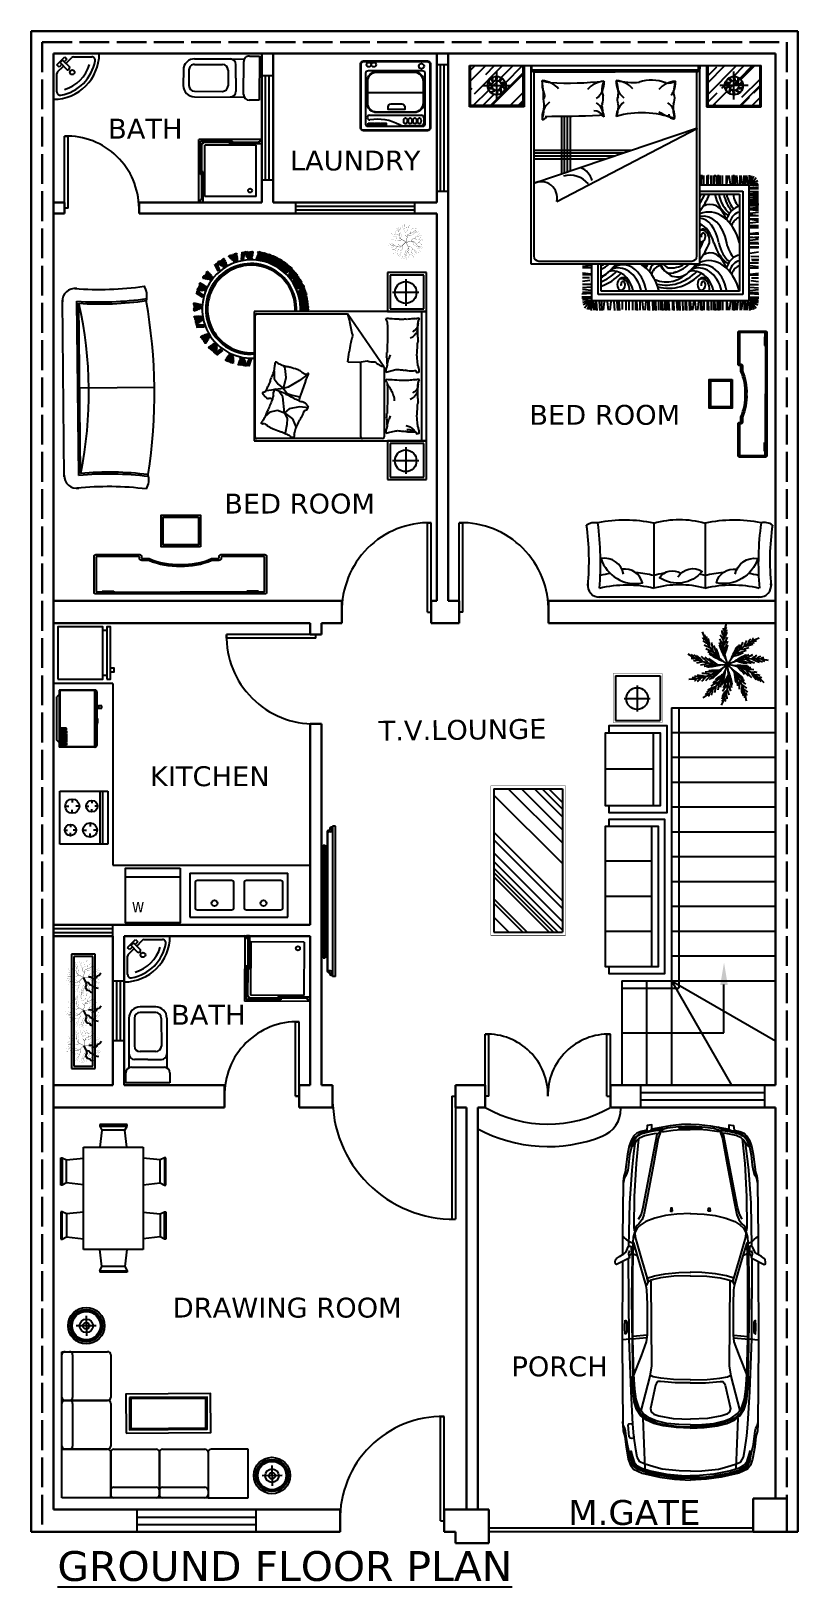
# Model space of a CAD drawing. Header units: inches. Extents: x 5 to 314, y -17 to 610.
import ezdxf

# ---------------------------------------------------------------- set-up
doc = ezdxf.new("R2010")
doc.units = ezdxf.units.IN
doc.header["$MEASUREMENT"] = 0
doc.linetypes.add('ACAD_ISO02W100', pattern=[15, 12, -3])
for name, color, linetype in [('Edges', 7, 'Continuous'), ('FIRNTUR', 171, 'Continuous'), ('freecads.com', 7, 'Continuous'), ('FUR', 42, 'Continuous'), ('HA', 9, 'Continuous'), ('SAN', 5, 'Continuous'), ('家', 40, 'Continuous')]:
    doc.layers.add(name, color=color, linetype=linetype)
doc.styles.add('DIM_FONT', font='SIMPLEX.shx', dxfattribs={"width": 0.8})

msp = doc.modelspace()

# ---------------------------------------------------------------- texts
at = {"attachment_point": 1}
for s, width, insert, char_height in [('\\pxqc;{\\fVerdana|b0|i0|c0|p34;BATH}', 46.0271, (27.96, 574.55), 8), ('\\pxqc;{\\fVerdana|b0|i0|c0|p34;LAUNDRY}', 46.0271, (112.52, 561.74), 8), ('\\pxqc;{\\fVerdana|b0|i0|c0|p34;BED ROOM}', 63.0837, (204.56, 459.3), 8), ('\\pxqc;{\\fVerdana|b0|i0|c0|p34;BED ROOM}', 60.8947, (82.69, 423.55), 8), ('\\pxqc;{\\fVerdana|b0|i0|c0|p34;KITCHEN}', 46.0271, (53.95, 313.74), 8), ('\\pxqc;{\\fVerdana|b0|i0|c0|p34;BATH}', 46.0271, (53.35, 217.67), 8), ('\\pxqc;{\\fVerdana|b0|i0|c0|p34;DRAWING ROOM}', 94.854, (60.72, 99.7), 8), ('\\pxqc;{\\fVerdana|b0|i0|c0|p34;PORCH}', 46.0271, (194.91, 76.04), 8), ('\\pxqc;{\\fVerdana|b0|i0|c0|p34;M.GATE}', 73.3557, (211.34, 18.2), 10), ('{\\fVerdana|b0|i0|c0|p34;\\LGROUND FLOOR PLAN}', 189.5393, (15.56, -2.37), 12)]:
    msp.add_mtext_dynamic_manual_height_columns(s, width=width, gutter_width=1, heights=[0], dxfattribs=dict(at, insert=insert, char_height=char_height))
at = {"insert": (151.81, 332.11), "char_height": 8, "attachment_point": 1, "rotation": 0.74219}
msp.add_mtext_dynamic_manual_height_columns('\\pxqc;{\\fVerdana|b0|i0|c0|p34;T.V.LOUNGE}', width=53.8779, gutter_width=1, heights=[0], dxfattribs=at)

# ---------------------------------------------------------------- blocks, each defined once
blk = doc.blocks.new('A$C187B6359')
for p, q in [((0.249, 2.705), (0.249, 2.255)), ((0.699, 2.705), (0.249, 2.705)), ((0.279, 2.675), (0.279, 2.285)), ((0.669, 2.675), (0.279, 2.675)), ((0.48, 2.618), (0.48, 2.311)), ((0.669, 2.285), (0.669, 2.675)), ((0.699, 2.255), (0.699, 2.705)), ((0.7, 2.705), (0.7, 0.705)), ((2.2, 2.705), (0.7, 2.705)), ((2.2, 2.653), (0.7, 2.653)), ((2.2, 0.705), (2.2, 2.705)), ((2.201, 2.705), (2.201, 2.255)), ((2.651, 2.705), (2.201, 2.705)), ((2.231, 2.675), (2.231, 2.285)), ((2.621, 2.675), (2.231, 2.675)), ((2.432, 2.618), (2.432, 2.311)), ((2.621, 2.285), (2.621, 2.675)), ((2.651, 2.255), (2.651, 2.705)), ((0.324, 2.465), (0.633, 2.465)), ((1.395, 2.267), (1.375, 2.35)), ((2.105, 2.267), (2.084, 2.35)), ((2.276, 2.465), (2.585, 2.465)), ((0.249, 2.255), (0.699, 2.255)), ((0.279, 2.285), (0.669, 2.285)), ((0.673, 2.309), (0.672, 2.309)), ((1.346, 2.217), (0.728, 1.789)), ((1.346, 2.217), (2.154, 2.217)), ((1.403, 2.237), (1.395, 2.267)), ((2.112, 2.237), (2.105, 2.267)), ((2.174, 2.197), (2.174, 0.738)), ((2.201, 2.255), (2.651, 2.255)), ((2.231, 2.285), (2.621, 2.285)), ((1.288, 1.924), (1.274, 2.019)), ((2.154, 1.944), (1.285, 1.944)), ((1.286, 1.794), (1.288, 1.924)), ((0.728, 0.738), (0.728, 1.789)), ((0.37, 1.266), (0.396, 1.182)), ((0.378, 1.272), (0.403, 1.181)), ((0.385, 1.271), (0.412, 1.186)), ((0.386, 1.277), (0.413, 1.193)), ((0.395, 1.283), (0.42, 1.192)), ((0.462, 1.262), (0.406, 1.282)), ((0.46, 1.27), (0.412, 1.287)), ((0.463, 1.255), (0.416, 1.271)), ((0.461, 1.277), (0.422, 1.291)), ((0.458, 1.286), (0.432, 1.295)), ((0.455, 1.302), (0.47, 1.215)), ((0.464, 1.306), (0.476, 1.213)), ((0.471, 1.304), (0.485, 1.217)), ((0.473, 1.311), (0.488, 1.224)), ((0.482, 1.315), (0.494, 1.221)), ((0.526, 1.322), (0.522, 1.233)), ((0.536, 1.324), (0.528, 1.23)), ((0.542, 1.32), (0.537, 1.232)), ((0.546, 1.326), (0.541, 1.238)), ((0.555, 1.328), (0.547, 1.234)), ((0.563, 1.328), (0.553, 1.241)), ((0.605, 1.292), (0.555, 1.323)), ((0.573, 1.33), (0.559, 1.237)), ((0.605, 1.3), (0.561, 1.327)), ((0.604, 1.284), (0.562, 1.31)), ((0.578, 1.326), (0.569, 1.239)), ((0.605, 1.275), (0.569, 1.297)), ((0.608, 1.307), (0.572, 1.329)), ((0.583, 1.332), (0.573, 1.244)), ((0.603, 1.268), (0.576, 1.285)), ((0.592, 1.334), (0.579, 1.24)), ((0.606, 1.316), (0.583, 1.33)), ((0.603, 1.26), (0.583, 1.272)), ((0.639, 1.295), (0.591, 1.328)), ((0.64, 1.303), (0.598, 1.332)), ((0.639, 1.287), (0.598, 1.315)), ((0.607, 1.332), (0.602, 1.244)), ((0.639, 1.278), (0.604, 1.302)), ((0.616, 1.334), (0.608, 1.24)), ((0.643, 1.309), (0.609, 1.333)), ((0.637, 1.271), (0.611, 1.289)), ((0.636, 1.262), (0.617, 1.276)), ((0.622, 1.331), (0.618, 1.243)), ((0.642, 1.319), (0.62, 1.334)), ((0.626, 1.337), (0.621, 1.249)), ((0.636, 1.339), (0.627, 1.245)), ((0.644, 1.335), (0.634, 1.247)), ((0.654, 1.336), (0.64, 1.243)), ((0.659, 1.332), (0.65, 1.245)), ((0.663, 1.338), (0.654, 1.25)), ((0.673, 1.34), (0.66, 1.246)), ((1.422, 1.337), (1.502, 1.233)), ((1.819, 1.337), (1.805, 1.234)), ((0.188, 1.085), (0.138, 1.075)), ((0.186, 1.092), (0.144, 1.084)), ((0.178, 1.098), (0.151, 1.092)), ((0.155, 1.091), (0.214, 1.025)), ((0.16, 1.099), (0.221, 1.027)), ((0.165, 1.108), (0.224, 1.042)), ((0.167, 1.101), (0.226, 1.036)), ((0.168, 1.11), (0.224, 1.042)), ((0.17, 1.116), (0.231, 1.044)), ((0.173, 1.118), (0.231, 1.043)), ((0.179, 1.126), (0.235, 1.059)), ((0.18, 1.12), (0.237, 1.052)), ((0.181, 1.124), (0.227, 1.049)), ((0.184, 1.135), (0.242, 1.06)), ((0.187, 1.131), (0.234, 1.049)), ((0.194, 1.138), (0.24, 1.063)), ((0.194, 1.131), (0.241, 1.056)), ((0.201, 1.146), (0.247, 1.064)), ((0.262, 1.144), (0.203, 1.141)), ((0.258, 1.151), (0.206, 1.148)), ((0.256, 1.158), (0.214, 1.156)), ((0.266, 1.137), (0.216, 1.135)), ((0.249, 1.165), (0.222, 1.163)), ((0.272, 1.13), (0.229, 1.128)), ((0.241, 1.178), (0.287, 1.103)), ((0.274, 1.124), (0.243, 1.122)), ((0.247, 1.186), (0.294, 1.103)), ((0.248, 1.187), (0.284, 1.106)), ((0.254, 1.193), (0.3, 1.118)), ((0.254, 1.186), (0.301, 1.111)), ((0.256, 1.193), (0.291, 1.106)), ((0.279, 1.117), (0.256, 1.116)), ((0.261, 1.2), (0.307, 1.118)), ((0.263, 1.2), (0.299, 1.119)), ((0.263, 1.193), (0.298, 1.112)), ((0.271, 1.206), (0.306, 1.118)), ((0.331, 1.196), (0.272, 1.201)), ((0.328, 1.203), (0.277, 1.207)), ((0.327, 1.21), (0.285, 1.214)), ((0.334, 1.188), (0.285, 1.193)), ((0.321, 1.218), (0.294, 1.22)), ((0.339, 1.181), (0.297, 1.185)), ((0.341, 1.174), (0.309, 1.176)), ((0.315, 1.233), (0.351, 1.152)), ((0.345, 1.166), (0.321, 1.168)), ((0.323, 1.239), (0.358, 1.151)), ((0.382, 1.228), (0.324, 1.239)), ((0.38, 1.236), (0.329, 1.246)), ((0.33, 1.245), (0.366, 1.165)), ((0.33, 1.238), (0.365, 1.158)), ((0.384, 1.22), (0.335, 1.23)), ((0.338, 1.252), (0.373, 1.164)), ((0.38, 1.243), (0.338, 1.251)), ((0.388, 1.213), (0.347, 1.221)), ((0.375, 1.251), (0.348, 1.256)), ((0.389, 1.205), (0.358, 1.211)), ((0.392, 1.197), (0.369, 1.202)), ((0.466, 1.246), (0.426, 1.26)), ((0.466, 1.239), (0.436, 1.249)), ((0.468, 1.231), (0.445, 1.238)), ((0.7, 1.25), (0.641, 1.25)), ((1.502, 1.233), (1.577, 1.103)), ((1.577, 1.103), (1.594, 1.047)), ((1.594, 1.047), (1.652, 1.089)), ((1.652, 1.089), (1.672, 1.146)), ((1.672, 1.146), (1.691, 1.235)), ((1.805, 1.234), (1.831, 1.112)), ((1.831, 1.112), (1.876, 1.06)), ((1.876, 1.06), (1.944, 1.153)), ((1.876, 1.06), (1.943, 1.088)), ((1.943, 1.088), (2.012, 1.084)), ((1.944, 1.153), (2.039, 1.191)), ((2.012, 1.084), (2.11, 1.067)), ((2.039, 1.191), (2.063, 1.188)), ((0.046, 0.907), (0.117, 0.855)), ((0.047, 0.91), (0.122, 0.852)), ((0.049, 0.91), (0.126, 0.866)), ((0.05, 0.919), (0.122, 0.868)), ((0.05, 0.916), (0.124, 0.858)), ((0.052, 0.919), (0.132, 0.87)), ((0.053, 0.925), (0.124, 0.873)), ((0.053, 0.913), (0.125, 0.861)), ((0.054, 0.929), (0.131, 0.885)), ((0.054, 0.928), (0.128, 0.871)), ((0.056, 0.939), (0.137, 0.889)), ((0.056, 0.935), (0.13, 0.876)), ((0.056, 0.919), (0.127, 0.867)), ((0.104, 0.955), (0.058, 0.933)), ((0.111, 0.95), (0.058, 0.925)), ((0.058, 0.923), (0.134, 0.88)), ((0.114, 0.956), (0.06, 0.931)), ((0.115, 0.965), (0.061, 0.941)), ((0.107, 0.961), (0.061, 0.939)), ((0.109, 0.969), (0.062, 0.949)), ((0.1, 0.961), (0.062, 0.942)), ((0.103, 0.967), (0.065, 0.949)), ((0.105, 0.975), (0.066, 0.958)), ((0.091, 0.964), (0.066, 0.952)), ((0.094, 0.97), (0.069, 0.959)), ((0.096, 0.979), (0.071, 0.968)), ((0.071, 0.965), (0.137, 0.906)), ((0.117, 0.946), (0.072, 0.924)), ((0.12, 0.951), (0.075, 0.93)), ((0.076, 0.974), (0.144, 0.909)), ((0.122, 0.96), (0.076, 0.94)), ((0.078, 0.974), (0.15, 0.922)), ((0.08, 0.983), (0.146, 0.924)), ((0.081, 0.983), (0.156, 0.925)), ((0.081, 0.98), (0.152, 0.928)), ((0.082, 0.976), (0.148, 0.918)), ((0.083, 0.989), (0.153, 0.935)), ((0.084, 0.992), (0.152, 0.927)), ((0.085, 0.992), (0.156, 0.941)), ((0.085, 0.989), (0.159, 0.931)), ((0.087, 0.998), (0.16, 0.938)), ((0.125, 0.941), (0.087, 0.923)), ((0.143, 1.008), (0.088, 0.988)), ((0.088, 1.002), (0.163, 0.944)), ((0.088, 0.998), (0.159, 0.946)), ((0.088, 0.986), (0.159, 0.935)), ((0.137, 1.013), (0.089, 0.996)), ((0.129, 0.955), (0.09, 0.938)), ((0.128, 0.947), (0.09, 0.929)), ((0.091, 1.008), (0.161, 0.954)), ((0.091, 1.008), (0.166, 0.949)), ((0.091, 0.992), (0.162, 0.94)), ((0.134, 1.019), (0.094, 1.005)), ((0.094, 1.017), (0.167, 0.957)), ((0.094, 1.001), (0.163, 0.947)), ((0.125, 1.024), (0.1, 1.014)), ((0.13, 0.936), (0.101, 0.922)), ((0.149, 1.002), (0.102, 0.985)), ((0.133, 0.942), (0.104, 0.928)), ((0.134, 0.95), (0.105, 0.937)), ((0.106, 1.026), (0.165, 0.961)), ((0.111, 1.035), (0.172, 0.963)), ((0.113, 1.034), (0.179, 0.976)), ((0.116, 1.043), (0.175, 0.978)), ((0.137, 0.932), (0.116, 0.922)), ((0.156, 0.997), (0.117, 0.983)), ((0.118, 1.043), (0.186, 0.978)), ((0.118, 1.036), (0.177, 0.971)), ((0.14, 0.937), (0.119, 0.927)), ((0.141, 0.945), (0.12, 0.936)), ((0.121, 1.052), (0.182, 0.98)), ((0.122, 1.052), (0.188, 0.994)), ((0.124, 1.046), (0.19, 0.987)), ((0.182, 1.061), (0.125, 1.047)), ((0.176, 1.067), (0.126, 1.055)), ((0.126, 1.061), (0.194, 0.996)), ((0.161, 0.992), (0.131, 0.981)), ((0.173, 1.074), (0.133, 1.064)), ((0.193, 1.079), (0.136, 1.068)), ((0.166, 1.079), (0.139, 1.072)), ((0.187, 1.055), (0.139, 1.043)), ((0.168, 0.986), (0.146, 0.978)), ((0.198, 1.073), (0.15, 1.063)), ((0.194, 1.049), (0.153, 1.04)), ((0.205, 1.067), (0.163, 1.059)), ((0.198, 1.043), (0.167, 1.036)), ((0.209, 1.061), (0.177, 1.054)), ((0.204, 1.037), (0.181, 1.032)), ((0.214, 1.054), (0.191, 1.05)), ((1.363, 1.065), (1.327, 1.045)), ((1.466, 1.079), (1.363, 1.065)), ((1.387, 0.937), (1.48, 0.937)), ((1.594, 1.047), (1.466, 1.079)), ((1.48, 0.937), (1.545, 0.984)), ((1.545, 0.984), (1.594, 1.047)), ((1.594, 1.047), (1.606, 0.953)), ((1.608, 0.938), (1.62, 0.844)), ((1.63, 1.005), (1.612, 0.961)), ((1.64, 1.005), (1.628, 0.997)), ((1.653, 1.061), (1.63, 1.005)), ((1.69, 1.041), (1.64, 1.005)), ((1.876, 1.06), (1.69, 1.041)), ((1.845, 0.978), (1.876, 1.06)), ((1.865, 0.895), (1.845, 0.978)), ((2.11, 1.067), (2.113, 1.061)), ((0.045, 0.789), (0.006, 0.755)), ((0.04, 0.793), (0.008, 0.766)), ((0.053, 0.786), (0.008, 0.747)), ((0.03, 0.794), (0.009, 0.776)), ((0.009, 0.764), (0.09, 0.729)), ((0.011, 0.774), (0.096, 0.733)), ((0.012, 0.784), (0.093, 0.749)), ((0.013, 0.794), (0.098, 0.753)), ((0.015, 0.8), (0.098, 0.769)), ((0.057, 0.83), (0.016, 0.799)), ((0.016, 0.82), (0.099, 0.789)), ((0.016, 0.81), (0.103, 0.774)), ((0.016, 0.778), (0.097, 0.743)), ((0.017, 0.83), (0.104, 0.794)), ((0.064, 0.827), (0.018, 0.791)), ((0.052, 0.835), (0.019, 0.809)), ((0.042, 0.837), (0.021, 0.82)), ((0.021, 0.815), (0.104, 0.784)), ((0.023, 0.833), (0.1, 0.79)), ((0.06, 0.783), (0.023, 0.751)), ((0.025, 0.843), (0.106, 0.793)), ((0.028, 0.852), (0.104, 0.809)), ((0.028, 0.843), (0.109, 0.808)), ((0.029, 0.853), (0.114, 0.812)), ((0.03, 0.863), (0.111, 0.828)), ((0.03, 0.862), (0.11, 0.813)), ((0.031, 0.873), (0.117, 0.832)), ((0.031, 0.846), (0.108, 0.803)), ((0.072, 0.824), (0.032, 0.793)), ((0.077, 0.894), (0.034, 0.867)), ((0.084, 0.89), (0.034, 0.859)), ((0.034, 0.857), (0.115, 0.822)), ((0.073, 0.899), (0.037, 0.877)), ((0.069, 0.781), (0.037, 0.754)), ((0.063, 0.902), (0.04, 0.887)), ((0.044, 0.9), (0.115, 0.849)), ((0.08, 0.821), (0.047, 0.796)), ((0.091, 0.886), (0.049, 0.86)), ((0.075, 0.778), (0.051, 0.757)), ((0.086, 0.817), (0.061, 0.798)), ((0.099, 0.883), (0.063, 0.86)), ((0.083, 0.775), (0.065, 0.76)), ((0.094, 0.815), (0.076, 0.8)), ((0.105, 0.878), (0.078, 0.861)), ((0.113, 0.874), (0.093, 0.862)), ((1.919, 0.833), (1.865, 0.895)), ((0, 0.673), (0.093, 0.66)), ((0.002, 0.664), (0.089, 0.654)), ((0.004, 0.654), (0.097, 0.64)), ((0.005, 0.644), (0.093, 0.634)), ((0.021, 0.642), (0.006, 0.62)), ((0.006, 0.593), (0.1, 0.579)), ((0.031, 0.643), (0.007, 0.609)), ((0.008, 0.66), (0.095, 0.65)), ((0.037, 0.641), (0.008, 0.598)), ((0.008, 0.583), (0.096, 0.573)), ((0.01, 0.573), (0.103, 0.559)), ((0.045, 0.64), (0.011, 0.591)), ((0.011, 0.563), (0.099, 0.554)), ((0.014, 0.579), (0.101, 0.569)), ((0.053, 0.639), (0.025, 0.598)), ((0.062, 0.639), (0.038, 0.604)), ((0.069, 0.637), (0.051, 0.611)), ((0.077, 0.637), (0.064, 0.617)), ((0.7, 0.705), (2.2, 0.705)), ((2.154, 0.718), (0.748, 0.718)), ((1.327, 0.539), (1.237, 0.57)), ((1.327, 0.558), (1.238, 0.59)), ((1.322, 0.554), (1.238, 0.58)), ((1.327, 0.549), (1.242, 0.575)), ((1.336, 0.619), (1.243, 0.652)), ((1.327, 0.568), (1.243, 0.595)), ((1.336, 0.639), (1.247, 0.67)), ((1.331, 0.634), (1.247, 0.66)), ((1.336, 0.649), (1.252, 0.675)), ((1.336, 0.629), (1.252, 0.655)), ((1.258, 0.589), (1.275, 0.606)), ((1.266, 0.587), (1.289, 0.61)), ((1.272, 0.584), (1.303, 0.614)), ((1.281, 0.583), (1.317, 0.617)), ((1.289, 0.58), (1.331, 0.621)), ((1.296, 0.578), (1.333, 0.614)), ((1.302, 0.574), (1.332, 0.603)), ((1.312, 0.573), (1.331, 0.592)), ((0.025, 0.482), (0.118, 0.495)), ((0.029, 0.473), (0.116, 0.488)), ((0.033, 0.464), (0.127, 0.477)), ((0.036, 0.471), (0.123, 0.486)), ((0.038, 0.455), (0.125, 0.47)), ((0.054, 0.458), (0.045, 0.432)), ((0.062, 0.462), (0.049, 0.422)), ((0.069, 0.461), (0.053, 0.412)), ((0.077, 0.462), (0.058, 0.406)), ((0.085, 0.463), (0.069, 0.416)), ((0.094, 0.466), (0.08, 0.426)), ((0.088, 0.338), (0.176, 0.373)), ((0.101, 0.466), (0.091, 0.436)), ((0.094, 0.33), (0.175, 0.366)), ((0.101, 0.33), (0.182, 0.365)), ((0.109, 0.468), (0.102, 0.446)), ((1.28, 0.388), (1.201, 0.44)), ((1.279, 0.404), (1.204, 0.45)), ((1.285, 0.408), (1.206, 0.46)), ((1.282, 0.398), (1.207, 0.444)), ((1.287, 0.417), (1.212, 0.463)), ((1.225, 0.454), (1.246, 0.466)), ((1.233, 0.451), (1.26, 0.467)), ((1.238, 0.446), (1.275, 0.467)), ((1.246, 0.442), (1.29, 0.467)), ((1.253, 0.438), (1.304, 0.468)), ((1.26, 0.434), (1.305, 0.46)), ((1.265, 0.428), (1.301, 0.449)), ((1.274, 0.426), (1.297, 0.439)), ((0.101, 0.323), (0.189, 0.358)), ((0.107, 0.315), (0.188, 0.351)), ((0.122, 0.322), (0.12, 0.294)), ((0.13, 0.327), (0.126, 0.286)), ((0.137, 0.328), (0.132, 0.277)), ((0.134, 0.271), (0.221, 0.306)), ((0.144, 0.331), (0.139, 0.273)), ((0.14, 0.263), (0.221, 0.299)), ((0.151, 0.335), (0.147, 0.285)), ((0.147, 0.263), (0.228, 0.298)), ((0.147, 0.256), (0.234, 0.291)), ((0.153, 0.248), (0.234, 0.284)), ((0.159, 0.339), (0.155, 0.297)), ((0.166, 0.341), (0.163, 0.309)), ((0.173, 0.345), (0.171, 0.321)), ((0.247, 0.148), (0.317, 0.212)), ((0.256, 0.143), (0.319, 0.205)), ((0.262, 0.145), (0.325, 0.207)), ((0.264, 0.138), (0.334, 0.202)), ((0.273, 0.133), (0.336, 0.195)), ((0.324, 0.185), (0.331, 0.162)), ((1.019, 0.104), (0.983, 0.185)), ((1.026, 0.104), (0.991, 0.191)), ((1.033, 0.11), (0.998, 0.191)), ((1.135, 0.188), (1.079, 0.264)), ((1.139, 0.203), (1.085, 0.272)), ((1.14, 0.196), (1.086, 0.265)), ((1.146, 0.204), (1.091, 0.28)), ((1.152, 0.212), (1.098, 0.282)), ((1.107, 0.269), (1.13, 0.273)), ((1.112, 0.263), (1.144, 0.268)), ((1.116, 0.256), (1.158, 0.263)), ((1.122, 0.25), (1.172, 0.258)), ((1.127, 0.244), (1.185, 0.253)), ((1.132, 0.237), (1.183, 0.246)), ((1.188, 0.248), (1.133, 0.325)), ((1.135, 0.231), (1.176, 0.237)), ((1.193, 0.263), (1.139, 0.333)), ((1.194, 0.257), (1.14, 0.326)), ((1.142, 0.225), (1.169, 0.229)), ((1.2, 0.265), (1.144, 0.341)), ((1.206, 0.273), (1.151, 0.342)), ((0.284, 0.145), (0.292, 0.118)), ((0.289, 0.153), (0.301, 0.112)), ((0.296, 0.156), (0.31, 0.106)), ((0.302, 0.161), (0.318, 0.105)), ((0.307, 0.167), (0.321, 0.119)), ((0.313, 0.174), (0.324, 0.133)), ((0.319, 0.178), (0.327, 0.148)), ((0.381, 0.066), (0.433, 0.144)), ((0.391, 0.063), (0.437, 0.138)), ((0.397, 0.067), (0.443, 0.142)), ((0.4, 0.061), (0.452, 0.139)), ((0.41, 0.058), (0.456, 0.133)), ((0.418, 0.072), (0.432, 0.048)), ((0.421, 0.081), (0.442, 0.044)), ((0.427, 0.085), (0.452, 0.041)), ((0.431, 0.092), (0.46, 0.041)), ((0.435, 0.099), (0.46, 0.056)), ((0.438, 0.107), (0.46, 0.07)), ((0.443, 0.113), (0.459, 0.085)), ((0.447, 0.12), (0.459, 0.1)), ((0.457, 0.037), (0.509, 0.115)), ((0.466, 0.034), (0.512, 0.109)), ((0.472, 0.038), (0.518, 0.113)), ((0.476, 0.032), (0.528, 0.11)), ((0.485, 0.029), (0.532, 0.104)), ((0.62, 0), (0.641, 0.092)), ((0.63, 0.001), (0.646, 0.088)), ((0.634, 0.006), (0.651, 0.093)), ((0.64, 0.002), (0.661, 0.094)), ((0.649, 0.003), (0.666, 0.09)), ((0.652, 0.028), (0.685, 0.001)), ((0.652, 0.019), (0.674, 0.001)), ((0.656, 0.034), (0.695, 0.002)), ((0.657, 0.042), (0.702, 0.005)), ((0.659, 0.059), (0.692, 0.032)), ((0.659, 0.05), (0.697, 0.018)), ((0.662, 0.066), (0.686, 0.046)), ((0.663, 0.074), (0.681, 0.059)), ((0.777, 0.009), (0.775, 0.103)), ((0.786, 0.012), (0.781, 0.1)), ((0.789, 0.019), (0.784, 0.107)), ((0.796, 0.016), (0.794, 0.11)), ((0.805, 0.019), (0.8, 0.107)), ((0.8, 0.091), (0.822, 0.081)), ((0.801, 0.083), (0.83, 0.069)), ((0.801, 0.075), (0.839, 0.057)), ((0.801, 0.044), (0.839, 0.026)), ((0.802, 0.067), (0.847, 0.046)), ((0.803, 0.059), (0.856, 0.034)), ((0.803, 0.051), (0.85, 0.029)), ((0.804, 0.035), (0.829, 0.023)), ((0.856, 0.028), (0.854, 0.123)), ((0.865, 0.032), (0.86, 0.12)), ((0.868, 0.038), (0.863, 0.126)), ((0.874, 0.035), (0.872, 0.129)), ((0.884, 0.038), (0.879, 0.126)), ((1.011, 0.091), (0.975, 0.179)), ((1.018, 0.097), (0.982, 0.178)), ((1.003, 0.176), (1.027, 0.174)), ((1.007, 0.169), (1.039, 0.166)), ((1.009, 0.162), (1.051, 0.158)), ((1.014, 0.154), (1.064, 0.15)), ((1.017, 0.147), (1.076, 0.142)), ((1.02, 0.14), (1.072, 0.135)), ((1.021, 0.132), (1.063, 0.129)), ((1.027, 0.125), (1.054, 0.123))]:
    blk.add_line(p, q)
for centre, radius in [((0.48, 2.465), 0.126), ((2.432, 2.465), 0.126), ((0.409, 1.275), 0.00895), ((0.495, 1.305), 0.00895), ((0.498, 1.284), 0.00929), ((0.503, 1.262), 0.00801), ((0.641, 1.26), 0.00801), ((0.645, 1.305), 0.00929), ((0.645, 1.283), 0.00801), ((0.647, 1.326), 0.00895), ((0.674, 1.261), 0.00801), ((0.68, 1.305), 0.00929), ((0.679, 1.283), 0.00801), ((0.683, 1.327), 0.00895), ((0.187, 1.115), 0.00895), ((0.201, 1.133), 0.00895), ((0.201, 1.098), 0.00929), ((0.214, 1.115), 0.00929), ((0.217, 1.083), 0.00801), ((0.229, 1.099), 0.00801), ((0.242, 1.081), 0.00801), ((0.277, 1.196), 0.00895), ((0.287, 1.177), 0.00929), ((0.3, 1.159), 0.00801), ((0.31, 1.139), 0.00801), ((0.353, 1.245), 0.00895), ((0.361, 1.225), 0.00929), ((0.371, 1.206), 0.00801), ((0.378, 1.184), 0.00801), ((0.415, 1.254), 0.00929), ((0.423, 1.233), 0.00801), ((0.428, 1.211), 0.00801), ((0.505, 1.239), 0.00801), ((0.072, 0.943), 0.00895), ((0.091, 0.931), 0.00929), ((0.104, 1.004), 0.00895), ((0.108, 1.01), 0.00895), ((0.111, 1.019), 0.00895), ((0.111, 0.922), 0.00801), ((0.122, 0.991), 0.00929), ((0.125, 0.996), 0.00929), ((0.128, 1.005), 0.00929), ((0.129, 0.908), 0.00801), ((0.14, 0.979), 0.00801), ((0.143, 1.062), 0.00895), ((0.143, 0.984), 0.00801), ((0.146, 0.992), 0.00801), ((0.158, 1.047), 0.00929), ((0.157, 0.964), 0.00801), ((0.16, 0.969), 0.00801), ((0.162, 0.977), 0.00801), ((0.176, 1.033), 0.00801), ((0.191, 1.016), 0.00801), ((0.23, 1.065), 0.00801), ((0.032, 0.836), 0.00895), ((0.047, 0.878), 0.00895), ((0.053, 0.828), 0.00929), ((0.067, 0.869), 0.00929), ((0.074, 0.822), 0.00801), ((0.087, 0.861), 0.00801), ((0.094, 0.812), 0.00801), ((0.107, 0.85), 0.00801), ((0.013, 0.683), 0.00895), ((0.035, 0.68), 0.00929), ((0.057, 0.679), 0.00801), ((0.079, 0.675), 0.00801), ((1.249, 0.553), 0.00801), ((1.27, 0.544), 0.00801), ((1.291, 0.538), 0.00929), ((0.035, 0.495), 0.00895), ((0.056, 0.498), 0.00929), ((0.078, 0.503), 0.00801), ((0.094, 0.353), 0.00895), ((0.1, 0.505), 0.00801), ((0.115, 0.361), 0.00929), ((0.134, 0.371), 0.00801), ((0.156, 0.379), 0.00801), ((1.208, 0.421), 0.00801), ((1.226, 0.407), 0.00801), ((1.245, 0.397), 0.00929), ((1.264, 0.385), 0.00895), ((1.312, 0.531), 0.00895), ((0.264, 0.179), 0.00929), ((0.278, 0.195), 0.00801), ((0.296, 0.21), 0.00801), ((1.079, 0.244), 0.00801), ((1.091, 0.224), 0.00801), ((1.105, 0.208), 0.00929), ((1.118, 0.19), 0.00895), ((0.247, 0.164), 0.00895), ((0.377, 0.082), 0.00895), ((0.39, 0.1), 0.00929), ((0.4, 0.119), 0.00801), ((0.414, 0.138), 0.00801), ((0.611, 0.014), 0.00895), ((0.616, 0.035), 0.00929), ((0.619, 0.057), 0.00801), ((0.625, 0.079), 0.00801), ((0.762, 0.064), 0.00801), ((0.763, 0.087), 0.00801), ((0.764, 0.042), 0.00929), ((0.765, 0.02), 0.00895), ((0.97, 0.159), 0.00801), ((0.977, 0.137), 0.00801), ((0.987, 0.118), 0.00929), ((0.995, 0.097), 0.00895)]:
    blk.add_circle(centre, radius)
for centre, radius, start, end in [((0.773, 2.619), 0.00342, 291.7883, 340.436), ((0.774, 2.614), 0.00232, 340.436, 101.8931), ((0.774, 2.643), 0.0251, 274.3025, 291.7883), ((0.78, 2.615), 0.00428, 201.9904, 281.8931), ((0.749, 2.594), 0.0328, 338.579, 8.1335), ((0.539, 2.531), 0.246, 8.1335, 12.1095), ((0.796, 2.605), 0.0156, 158.579, 201.9904), ((0.979, 2.592), 0.198, 187.6809, 192.1095), ((0.798, 2.645), 0.0289, 239.3487, 274.3025), ((1.697, 2.604), 0.913, 183.3687, 187.6809), ((0.795, 2.562), 0.0539, 59.3487, 84.7408), ((0.795, 1.788), 0.821, 84.7408, 88.0921), ((0.861, 2.706), 0.0992, 254.0648, 274.2159), ((0.927, 2.687), 0.0992, 233.9136, 254.0648), ((0.886, 1.111), 1.494, 88.0921, 90.5757), ((0.98, 2.65), 0.0992, 216.1766, 233.9136), ((1.023, 2.813), 0.234, 242.7604, 249.1397), ((1.015, 2.601), 0.0992, 198.4397, 216.1766), ((1.008, 1.735), 0.873, 90.5757, 94.8018), ((0.987, 2.654), 0.0768, 231.6114, 242.7604), ((1.223, 2.869), 0.392, 226.1885, 231.6114), ((1.155, 2.704), 0.225, 219.0349, 226.1885), ((1.043, 2.564), 0.0493, 208.3168, 219.0349), ((1.012, 2.897), 0.29, 267.4614, 274.8018), ((1.188, 2.612), 0.2, 203.0028, 208.3168), ((1.064, 2.759), 0.152, 259.8101, 267.4614), ((1.001, 2.08), 0.529, 79.8101, 83.9133), ((1.094, 1.552), 1.049, 83.9133, 90), ((1.295, 1.918), 0.683, 90, 97.5469), ((1.361, 2.368), 0.242, 97.5469, 105.744), ((1.284, 2.909), 0.305, 278.4372, 285.744), ((1.367, 2.777), 0.161, 270, 278.4372), ((1.42, 2.563), 0.0342, 94.4002, 153.4195), ((1.882, 2.579), 0.492, 180, 186.2324), ((1.408, 2.706), 0.0904, 258.7276, 270), ((1.42, 2.61), 0.0131, 153.4195, 258.7276), ((1.482, 2.619), 0.00342, 291.7883, 340.436), ((1.483, 2.614), 0.00232, 340.436, 101.8931), ((1.483, 2.643), 0.0251, 274.3025, 291.7883), ((1.49, 2.615), 0.00428, 201.9904, 281.8931), ((1.505, 2.605), 0.0156, 158.579, 201.9904), ((1.458, 2.594), 0.0328, 338.579, 8.1335), ((1.248, 2.531), 0.246, 8.1335, 12.1095), ((1.507, 2.645), 0.0289, 239.3487, 274.3025), ((1.688, 2.592), 0.198, 187.6809, 192.1095), ((2.406, 2.604), 0.913, 183.3687, 187.6809), ((1.504, 2.562), 0.0539, 59.3487, 84.7408), ((1.505, 1.788), 0.821, 84.7408, 88.0921), ((1.57, 2.706), 0.0992, 254.0648, 274.2159), ((1.636, 2.687), 0.0992, 233.9136, 254.0648), ((1.595, 1.111), 1.494, 88.0921, 90.5757), ((1.689, 2.65), 0.0992, 216.1766, 233.9136), ((1.732, 2.813), 0.234, 242.7604, 249.1397), ((1.725, 2.601), 0.0992, 198.4397, 216.1766), ((1.718, 1.735), 0.873, 90.5757, 94.8018), ((1.697, 2.654), 0.0768, 231.6114, 242.7604), ((1.933, 2.869), 0.392, 226.1885, 231.6114), ((1.864, 2.704), 0.225, 219.0349, 226.1885), ((1.752, 2.564), 0.0493, 208.3168, 219.0349), ((1.722, 2.897), 0.29, 267.4614, 274.8018), ((1.898, 2.612), 0.2, 203.0028, 208.3168), ((1.773, 2.759), 0.152, 259.8101, 267.4614), ((1.71, 2.08), 0.529, 79.8101, 83.9133), ((1.804, 1.552), 1.049, 83.9133, 90), ((2.005, 1.918), 0.683, 90, 97.5469), ((2.07, 2.368), 0.242, 97.5469, 105.744), ((1.994, 2.909), 0.305, 278.4372, 285.744), ((1.94, 2.618), 0.14, 314.9024, 332.6012), ((2, 2.678), 0.14, 297.2036, 314.9024), ((1.88, 2.595), 0.206, 338.1851, 341.2201), ((1.938, 2.593), 0.151, 334.6449, 338.1851), ((2.076, 2.777), 0.161, 270, 278.4372), ((2.039, 2.572), 0.0526, 318.5571, 334.6449), ((2.033, 2.622), 0.0899, 306.2641, 318.5571), ((2.13, 2.563), 0.0342, 94.4002, 153.4195), ((2.591, 2.579), 0.492, 180, 186.2324), ((2.118, 2.706), 0.0904, 258.7276, 270), ((2.129, 2.61), 0.0131, 153.4195, 258.7276), ((14.401, 1.555), 13.636, 176.4951, 176.945), ((1.47, 2.463), 0.679, 178.3669, 183.3687), ((2.156, 2.35), 1.365, 176.945, 178.3669), ((0.72, 2.461), 0.659, 351.9949, 357.3351), ((1.307, 2.353), 0.0677, 357.3351, 14.0452), ((1.068, 2.497), 0.317, 347.8016, 351.9949), ((2.252, 2.305), 0.882, 167.8016, 170.3156), ((1.594, 2.491), 0.204, 170.3156, 180), ((15.11, 1.555), 13.636, 176.4951, 176.945), ((2.865, 2.35), 1.365, 176.945, 178.3669), ((2.179, 2.463), 0.679, 178.3669, 183.3687), ((1.89, 2.508), 0.14, 343.485, 354.3689), ((1.905, 2.558), 0.14, 332.6012, 343.485), ((2.015, 2.519), 0.0562, 341.2201, 0), ((1.979, 2.477), 0.0915, 0, 14.6851), ((1.43, 2.461), 0.659, 351.9949, 357.3351), ((2.016, 2.353), 0.0677, 357.3351, 14.0452), ((1.778, 2.497), 0.317, 347.8016, 351.9949), ((2.961, 2.305), 0.882, 167.8016, 170.3156), ((2.303, 2.491), 0.204, 170.3156, 180), ((1.101, 2.226), 0.321, 170.0016, 176.4951), ((0.762, 2.24), 0.0193, 350.0016, 16.6978), ((0.781, 2.236), 0.00132, 16.6978, 97.1204), ((0.807, 2.152), 0.0875, 97.1204, 106.2212), ((0.831, 2.171), 0.0767, 106.2212, 117.2841), ((0.8, 2.289), 0.0453, 282.869, 297.2841), ((0.812, 2.394), 0.146, 273.574, 282.869), ((0.838, 3.416), 1.164, 270.2865, 273.574), ((1.008, 7.972), 5.719, 269.0296, 270.2865), ((1.189, 5.612), 3.362, 267.3904, 269.0296), ((1.23, 3.463), 1.216, 265.3824, 267.3904), ((1.108, 0.844), 1.405, 85.3824, 87.2509), ((0.908, 1.612), 0.739, 64.6889, 66.5156), ((1.267, 2.019), 0.23, 87.2509, 101.5586), ((0.951, 1.593), 0.739, 66.5156, 68.3423), ((0.999, 1.574), 0.739, 68.3423, 70.572), ((1.054, 1.555), 0.739, 70.572, 72.8018), ((1.294, 2.394), 0.146, 263.5659, 281.5586), ((0.994, 2.346), 0.375, 320.3555, 339.8512), ((1.359, 2.365), 0.12, 252.6136, 263.5659), ((1.308, 2.02), 0.23, 72.6136, 80.5159), ((1.357, 1.969), 0.271, 80.5159, 85.9171), ((1.403, 2.236), 0.000917, 85.9171, 194.0449), ((1.811, 2.226), 0.321, 170.0016, 176.4951), ((1.471, 2.24), 0.0193, 350.0016, 16.6978), ((1.491, 2.236), 0.00132, 16.6978, 97.1204), ((1.516, 2.152), 0.0875, 97.1204, 106.2212), ((1.541, 2.171), 0.0767, 106.2212, 117.2841), ((1.509, 2.289), 0.0453, 282.869, 297.2841), ((1.521, 2.394), 0.146, 273.574, 282.869), ((1.152, 2.867), 0.729, 302.135, 305.8263), ((1.548, 3.416), 1.164, 270.2865, 273.574), ((1.439, 2.556), 0.313, 296.4985, 302.135), ((1.015, 3.597), 1.432, 294.3265, 296.4985), ((1.717, 7.972), 5.719, 269.0296, 270.2865), ((1.475, 2.789), 0.507, 290.6743, 294.3265), ((1.68, 2.385), 0.058, 274.0828, 290.6743), ((1.717, 2.602), 0.272, 266.4448, 274.0828), ((1.899, 5.612), 3.362, 267.3904, 269.0296), ((1.94, 3.463), 1.216, 265.3824, 267.3904), ((1.817, 0.844), 1.405, 85.3824, 87.2509), ((1.617, 1.612), 0.739, 64.6889, 66.5156), ((1.976, 2.019), 0.23, 87.2509, 101.5586), ((1.66, 1.593), 0.739, 66.5156, 68.3423), ((1.709, 1.574), 0.739, 68.3423, 70.572), ((1.763, 1.555), 0.739, 70.572, 72.8018), ((2.003, 2.394), 0.146, 263.5659, 281.5586), ((2.068, 2.365), 0.12, 252.6136, 263.5659), ((2.017, 2.02), 0.23, 72.6136, 80.5159), ((2.067, 1.969), 0.271, 80.5159, 85.9171), ((2.112, 2.236), 0.000917, 85.9171, 194.0449), ((2.154, 2.197), 0.02, 0, 90), ((1.105, 2.081), 0.18, 339.8512, 8.1356), ((0.225, 3.554), 1.835, 285.9352, 287.7364), ((0.637, 2.447), 0.657, 282.9255, 285.9352), ((0.06, 5.808), 4.065, 280.7276, 282.9255), ((0.977, 1.904), 0.0581, 262.2696, 280.7276), ((1.033, 2.036), 0.194, 256.8096, 262.2696), ((0.497, -0.62), 2.516, 76.8096, 78.3259), ((0.645, -0.723), 2.588, 78.3259, 80.505), ((0.662, -1.935), 3.78, 80.505, 82.308), ((2.154, 1.964), 0.02, 270, 0), ((1.245, 1.373), 0.194, 320.2995, 329.0944), ((1.11, 1.454), 0.352, 329.0944, 333.1821), ((1.423, 1.333), 0.00443, 93.9484, 166.7192), ((1.424, 1.332), 0.0063, 166.7192, 233.4208), ((1.412, 1.316), 0.0142, 10.4074, 53.4208), ((1.425, 1.302), 0.0352, 69.6548, 93.9484), ((1.389, 1.313), 0.0393, 333.1821, 345.4291), ((1.35, 1.304), 0.0771, 2.7286, 10.4074), ((1.412, 1.307), 0.0153, 345.4291, 2.7286), ((1.416, 1.278), 0.0601, 51.4146, 69.6548), ((1.503, 1.387), 0.0792, 231.4146, 247.2931), ((1.796, 2.086), 0.837, 247.2931, 249.8713), ((3.261, 6.084), 5.094, 249.8713, 250.9164), ((2.623, 4.242), 3.145, 250.9164, 253.3915), ((1.793, 1.258), 0.0458, 157.5838, 188.0492), ((1.732, 1.289), 0.0226, 324.1064, 8.0492), ((1.701, 1.348), 0.0774, 313.5224, 324.1064), ((1.632, 1.476), 0.218, 307.2151, 313.5224), ((1.392, 1.851), 0.66, 306.2163, 307.2151), ((2.024, 1.022), 0.383, 126.2163, 127.5287), ((1.83, 1.298), 0.0452, 127.5287, 134.1274), ((1.759, 1.388), 0.0697, 308.8136, 314.1274), ((1.82, 1.337), 0.0127, 176.7545, 308.8136), ((1.811, 1.295), 0.0359, 356.7545, 62.7098), ((0.469, -1.48), 3.097, 62.7098, 63.5853), ((2.82, 3.06), 2.016, 242.5001, 243.5853), ((0.671, 0.674), 0.57, 87.1307, 3.1127), ((0.67, 0.67), 0.526, 86.7143, 0.065), ((0.671, 0.674), 0.523, 86.8806, 3.3918), ((0.672, 0.674), 0.508, 86.694, 3.4914), ((2.938, 0.687), 1.648, 164.7375, 166.159), ((3.28, 0.593), 2.003, 162.1604, 164.7375), ((1.561, 1.147), 0.197, 153.9265, 162.1604), ((1.457, 1.198), 0.081, 140.2995, 153.9265), ((1.467, 1.168), 0.214, 330.064, 337.7645), ((3.059, 0.374), 1.565, 150.064, 152.9116), ((3.231, 0.441), 1.687, 152.9116, 154.9471), ((1.758, 1.339), 0.117, 253.3915, 259.2634), ((2.658, 0.826), 1.005, 154.9471, 157.5838), ((4.774, 6.65), 6.102, 242.1518, 242.5001), ((-0.739, -3.942), 5.838, 62.1518, 62.5079), ((1.768, 0.637), 0.624, 62.5079, 69.2514), ((1.961, 0.771), 0.43, 69.2514, 77.3748), ((2.117, 1.11), 0.063, 77.3748, 93.3881), ((-0.267, 2.254), 2.662, 333.6668, 334.8268), ((2.145, 1.23), 0.0599, 256.9598, 273.3881), ((2.093, 1.18), 0.0755, 310.5086, 333.6668), ((2.175, 1.214), 0.0509, 238.3083, 256.9598), ((2.177, 1.146), 0.0168, 130.5086, 180.9614), ((2.169, 1.164), 0.0058, 180.9614, 238.3083), ((1.303, 0.958), 0.0168, 134.9045, 185.3572), ((1.292, 0.957), 0.0058, 185.3572, 242.7041), ((1.312, 0.997), 0.0509, 242.7041, 261.3557), ((1.237, 1.023), 0.0755, 314.9045, 338.0627), ((1.314, 1.006), 0.0599, 261.3557, 277.784), ((-1.162, 1.989), 2.662, 338.0627, 339.2227), ((1.33, 0.884), 0.063, 81.7707, 97.784), ((1.159, 1.109), 0.18, 339.2227, 343.6878), ((0.808, 1.212), 0.545, 343.6878, 346.159), ((1.278, 0.521), 0.43, 73.6473, 81.7707), ((1.223, 0.335), 0.624, 66.9038, 73.6473), ((-0.822, -4.462), 5.838, 66.5477, 66.9038), ((1.619, 0.939), 0.0231, 107.1867, 157.7645), ((1.596, 0.944), 0.00467, 287.1867, 70.6201), ((1.598, 0.93), 0.0092, 70.6201, 94.2593), ((1.606, 0.972), 0.034, 262.0178, 274.2593), ((1.658, 1.127), 0.195, 255.1193, 262.0178), ((1.607, 0.756), 0.179, 75.1193, 82.3216), ((1.659, 0.858), 0.0712, 82.3216, 94.5118), ((1.678, 0.995), 0.0663, 261.8784, 274.5118), ((1.725, 1.037), 0.117, 248.9957, 261.8784), ((2.961, 3.807), 3.145, 246.5205, 248.9957), ((2.667, 0.585), 1.005, 160.6552, 161.9797), ((2.229, 0.816), 0.197, 149.5306, 157.7645), ((3.946, 0.242), 2.003, 157.7645, 160.3416), ((3.657, 0.484), 1.648, 160.3416, 161.7631), ((1.595, 1.231), 0.545, 339.2919, 341.7631), ((1.95, 1.137), 0.18, 334.8268, 339.2919), ((0.748, 0.738), 0.02, 180, 270), ((3.93, 6.492), 6.102, 246.5477, 246.896), ((2.327, 2.734), 2.016, 246.896, 247.9812), ((0.409, -2.006), 3.097, 67.1056, 67.9812), ((1.6, 0.814), 0.0359, 1.1504, 67.1056), ((1.649, 0.815), 0.0127, 181.1504, 313.2095), ((1.61, 0.856), 0.0697, 313.2095, 318.5233), ((1.696, 0.78), 0.0452, 131.9246, 138.5233), ((1.921, 0.529), 0.383, 130.6122, 131.9246), ((1.243, 1.321), 0.66, 310.6122, 311.611), ((1.537, 0.99), 0.218, 311.611, 317.9183), ((1.641, 0.896), 0.0774, 317.9183, 328.5023), ((1.687, 0.867), 0.0226, 328.5023, 12.4451), ((1.754, 0.882), 0.0458, 161.9797, 192.4451), ((3.949, 5.505), 5.094, 245.4754, 246.5205), ((2.3, 1.578), 0.837, 242.8972, 245.4754), ((2.007, 0.874), 0.0792, 227.0187, 242.8972), ((1.946, 0.749), 0.0601, 47.0187, 65.2589), ((1.986, 0.758), 0.0352, 65.2589, 89.5525), ((1.984, 0.824), 0.0153, 341.0332, 358.3327), ((1.922, 0.811), 0.0771, 358.3327, 6.0115), ((1.965, 0.844), 0.0393, 328.7862, 341.0332), ((1.989, 0.798), 0.0142, 6.0115, 49.0249), ((2.005, 0.789), 0.00443, 89.5525, 162.3233), ((1.715, 1.035), 0.352, 324.6985, 328.7862), ((2.009, 0.798), 0.0063, 162.3233, 229.0249), ((1.877, 0.987), 0.194, 315.9036, 324.6985), ((2.105, 0.834), 0.081, 135.9036, 149.5306), ((2.154, 0.738), 0.02, 270, 0)]:
    blk.add_arc(centre, radius, start, end)
at = {"style": 'DIM_FONT', "text_generation_flag": 4, "width": 0.8, "flags": 9}
for tag in ['XSIZE', 'YSIZE']:
    blk.add_attdef(tag, (2.2, 2.705), '', height=0.0005, rotation=180, dxfattribs=at)
blk = doc.blocks.new('SO_3SP01')
for p, q in [((0, 944), (0, 170)), ((881, 170), (-881, 170)), ((915, 0), (-915, 0)), ((903, 150), (-903, 150))]:
    blk.add_line(p, q)
for centre, radius, start, end in [((-952, 684), 193, 74.8081, 120.5946), ((-4193, 425), 3171, 354.6582, 7.7014), ((-4193, 425), 3301, 355.2218, 7.8259), ((0, -4556), 5500, 80.5684, 99.4316), ((-4193, 425), 3321, 355.5968, 7.7014), ((4193, 425), 3321, 172.2986, 184.4032), ((4193, 425), 3301, 172.1741, 184.7782), ((952, 684), 193, 59.4054, 105.1919), ((4193, 425), 3171, 172.2986, 185.3418), ((0, -3899), 4164, 77.7814, 102.2186), ((-907, 128), 128, 170.3972, 273.5625), ((907, 128), 128, 266.4375, 9.6028)]:
    blk.add_arc(centre, radius, start, end)
blk = doc.blocks.new('A$C25803E90')
for p, q in [((1600, 1631), (1620, 1583)), ((2602, 1463), (2618, 1637)), ((3624, 1513), (4253, 1489)), ((79, 1304), (108, 1317)), ((4312, 1240), (4334, 1240)), ((4312, 616), (4334, 616)), ((79, 552), (108, 539)), ((2602, 393), (2618, 219)), ((1600, 225), (1620, 273)), ((3624, 343), (4253, 366))]:
    blk.add_line(p, q)
for points in [[(0, 928), (4, 1038), (17, 1177), (59, 1405), (5, 1405), (16, 1461), (73, 1467), (90, 1537), (110, 1591), (142, 1623), (199, 1660), (264, 1684), (369, 1703), (592, 1734), (638, 1749), (703, 1756), (725, 1756), (1393, 1767), (1609, 1767)], [(278, 1656), (380, 1679), (504, 1692), (565, 1702), (615, 1715), (644, 1735), (670, 1744), (719, 1752)], [(1868, 927), (1875, 1132), (1894, 1297), (1913, 1384), (1929, 1425), (1944, 1451), (1990, 1472), (1636, 1575), (1461, 1628), (1461, 1639), (1462, 1655), (1444, 1689), (1422, 1715), (1396, 1746), (1383, 1767)], [(1558, 1680), (1590, 1691), (1603, 1691), (1632, 1683), (1643, 1680), (1650, 1685), (1729, 1838), (1726, 1847), (1721, 1854), (1695, 1856), (1672, 1852), (1656, 1840), (1630, 1805), (1598, 1747), (1583, 1729), (1574, 1722), (1511, 1695), (1503, 1682), (1503, 1671), (1507, 1663), (1521, 1657), (1580, 1656), (1606, 1662), (1614, 1672), (1618, 1684)], [(1693, 1767), (2695, 1769), (3709, 1762), (3784, 1757), (3851, 1738), (3979, 1722), (4130, 1697), (4204, 1669), (4257, 1632), (4304, 1525), (4354, 1307), (4380, 1126), (4392, 926)], [(2417, 1731), (2423, 1719), (2440, 1712), (2466, 1711), (2562, 1711), (2577, 1716), (2585, 1726), (2585, 1733), (2551, 1732), (2547, 1738), (2459, 1737), (2453, 1731), (2417, 1731)], [(2635, 1463), (2652, 1650), (2649, 1673), (2654, 1722), (2658, 1767)], [(4370, 925), (4365, 1098), (4335, 1314), (4303, 1455), (4261, 1573), (4238, 1611), (4205, 1641), (4157, 1662), (4067, 1680), (3949, 1706), (3848, 1720), (3783, 1729), (3749, 1738), (3722, 1753), (3672, 1765)], [(256, 1677), (262, 1672), (253, 1661), (198, 1637), (157, 1607), (126, 1570), (106, 1528), (88, 1466), (73, 1467), (90, 1467), (74, 1406), (59, 1406), (74, 1405), (56, 1313), (48, 1292), (35, 1273)], [(62, 1262), (69, 1280), (81, 1293), (173, 1325), (495, 1382), (952, 1468), (1117, 1501), (1175, 1525), (1226, 1563), (1256, 1596), (1296, 1617)], [(78, 1292), (72, 1302), (88, 1412), (101, 1463), (119, 1529), (148, 1582), (184, 1615), (249, 1650), (279, 1657), (262, 1632), (226, 1604)], [(1502, 1688), (974, 1677), (565, 1648), (359, 1626), (238, 1608), (199, 1592), (168, 1557), (138, 1492), (115, 1370), (107, 1303)], [(1172, 1567), (1108, 1533), (1024, 1511), (123, 1338)], [(179, 1567), (483, 1599), (890, 1620), (1272, 1627), (1304, 1620), (1322, 1611)], [(1102, 927), (1110, 1097), (1127, 1234), (1158, 1364), (1201, 1476), (1240, 1540), (1281, 1586), (1333, 1614), (1394, 1610), (1652, 1534), (1945, 1449), (1899, 1463), (1869, 1372), (1845, 1240), (1830, 1070), (1826, 924)], [(1334, 1616), (1394, 1635), (1460, 1639), (1618, 1647), (2145, 1655), (2720, 1647), (3121, 1638), (3389, 1614), (3493, 1586), (3564, 1546), (3627, 1475), (3686, 1334), (3710, 1232), (3730, 1068), (3734, 925)], [(3709, 927), (3705, 1070), (3691, 1217), (3660, 1349), (3627, 1430), (3570, 1510), (3504, 1560), (3393, 1597), (3270, 1612), (3089, 1625), (2651, 1636), (1834, 1639), (1464, 1630)], [(4279, 928), (4275, 1068), (4255, 1276), (4228, 1379), (4188, 1499), (4164, 1552), (4107, 1585), (4013, 1600), (3846, 1626), (3702, 1639), (3299, 1661), (2649, 1685), (1655, 1692)], [(1935, 1415), (2979, 1409), (3107, 1428), (3537, 1540)], [(3750, 927), (3743, 1098), (3721, 1261), (3691, 1380), (3647, 1476), (3598, 1540), (3516, 1593), (3426, 1620), (3349, 1628), (3216, 1641), (3115, 1648), (3114, 1636), (2858, 1533), (2683, 1468), (2596, 1459), (2219, 1459), (2043, 1465), (1991, 1472)], [(4355, 928), (4353, 1083), (4337, 1220), (4323, 1302), (4303, 1396), (4264, 1538), (4223, 1608), (4178, 1635), (4122, 1656), (4052, 1673), (4035, 1665), (4035, 1661), (4060, 1653), (4167, 1620), (4210, 1586), (4244, 1529), (4276, 1423), (4317, 1217), (4334, 1039), (4337, 927)], [(3155, 927), (3149, 1136), (3133, 1292), (3116, 1386), (3095, 1427)], [(3192, 926), (3189, 1115), (3177, 1249), (3172, 1297), (3175, 1328), (3193, 1345), (3219, 1358), (3506, 1422), (3547, 1413), (3578, 1379), (3596, 1318), (3629, 1140), (3639, 928)], [(26, 929), (28, 998), (32, 1068), (49, 1215), (63, 1266), (80, 1283), (87, 1275), (87, 1253), (74, 1141), (65, 1040), (62, 978), (63, 931)], [(1070, 1147), (1035, 1151), (1034, 1169), (1070, 1174), (1070, 1148)], [(0, 928), (4, 818), (17, 679), (59, 451), (5, 451), (16, 395), (73, 389), (90, 319), (110, 265), (142, 232), (199, 195), (264, 172), (369, 153), (592, 122), (638, 107), (703, 100), (725, 100), (1393, 89), (1609, 89)], [(26, 927), (28, 858), (32, 787), (49, 641), (63, 590), (80, 573), (87, 581), (87, 603), (74, 715), (65, 816), (62, 877), (63, 925)], [(1102, 929), (1110, 759), (1127, 622), (1158, 491), (1201, 380), (1240, 316), (1281, 270), (1333, 242), (1394, 246), (1652, 322), (1945, 407), (1899, 393), (1869, 484), (1845, 616), (1830, 786), (1826, 932)], [(1334, 240), (1394, 221), (1460, 216), (1618, 209), (2145, 201), (2720, 209), (3121, 218), (3389, 242), (3493, 270), (3564, 310), (3627, 381), (3686, 522), (3710, 624), (3730, 788), (3734, 931)], [(1868, 929), (1875, 724), (1894, 559), (1913, 472), (1929, 431), (1944, 405), (1990, 384), (1636, 281), (1461, 228), (1461, 216), (1462, 201), (1444, 167), (1422, 141), (1396, 110), (1383, 89)], [(3709, 929), (3705, 786), (3691, 639), (3660, 507), (3627, 426), (3570, 346), (3504, 296), (3393, 258), (3270, 244), (3089, 231), (2651, 219), (1834, 217), (1464, 226)], [(4279, 928), (4275, 788), (4255, 580), (4228, 477), (4188, 357), (4164, 304), (4107, 271), (4013, 256), (3846, 230), (3702, 217), (3299, 195), (2649, 171), (1655, 164)], [(1693, 89), (2695, 87), (3709, 94), (3784, 99), (3851, 117), (3979, 134), (4130, 159), (4204, 187), (4257, 224), (4304, 331), (4354, 549), (4380, 730), (4392, 930)], [(3750, 929), (3743, 758), (3721, 594), (3691, 475), (3647, 380), (3598, 316), (3516, 263), (3426, 236), (3349, 227), (3216, 215), (3115, 208), (3114, 220), (2858, 323), (2683, 388), (2596, 397), (2219, 397), (2043, 391), (1991, 384)], [(3155, 929), (3149, 720), (3133, 564), (3116, 470), (3095, 429)], [(3192, 930), (3189, 741), (3177, 607), (3172, 559), (3175, 527), (3193, 511), (3219, 498), (3506, 434), (3547, 443), (3578, 477), (3596, 538), (3629, 716), (3639, 928)], [(4370, 931), (4365, 758), (4335, 542), (4303, 401), (4261, 283), (4238, 245), (4205, 215), (4157, 194), (4067, 176), (3949, 150), (3848, 136), (3783, 127), (3749, 118), (3722, 103), (3672, 91)], [(4355, 928), (4353, 773), (4337, 636), (4323, 554), (4303, 460), (4264, 318), (4223, 248), (4178, 221), (4122, 200), (4052, 183), (4035, 191), (4035, 195), (4060, 203), (4167, 236), (4210, 269), (4244, 327), (4276, 433), (4317, 639), (4334, 817), (4337, 929)], [(256, 179), (262, 184), (253, 195), (198, 219), (157, 249), (126, 286), (106, 328), (88, 390), (73, 389), (90, 389), (74, 450), (59, 450), (74, 451), (56, 543), (48, 563), (35, 583)], [(62, 594), (69, 576), (81, 562), (173, 531), (495, 473), (952, 388), (1117, 355), (1175, 331), (1226, 293), (1256, 260), (1296, 239)], [(1070, 709), (1035, 705), (1034, 687), (1070, 682), (1070, 708)], [(78, 563), (72, 554), (88, 444), (101, 393), (119, 327), (148, 274), (184, 241), (249, 206), (279, 199), (262, 224), (226, 252)], [(1502, 168), (974, 179), (565, 208), (359, 230), (238, 248), (199, 264), (168, 299), (138, 364), (115, 486), (107, 553)], [(1172, 289), (1108, 323), (1024, 345), (123, 518)], [(1935, 441), (2979, 447), (3107, 428), (3537, 316)], [(2635, 393), (2652, 206), (2649, 183), (2654, 134), (2658, 89)], [(179, 289), (483, 257), (890, 236), (1272, 229), (1304, 236), (1322, 245)], [(278, 200), (380, 177), (504, 164), (565, 154), (615, 140), (644, 121), (670, 112), (719, 104)], [(1558, 176), (1590, 165), (1603, 165), (1632, 173), (1643, 176), (1650, 171), (1729, 18), (1726, 8), (1721, 2), (1695, 0), (1672, 4), (1656, 16), (1630, 51), (1598, 108), (1583, 127), (1574, 134), (1511, 160), (1503, 174), (1503, 185), (1507, 193), (1521, 199), (1580, 200), (1606, 194), (1614, 184), (1618, 172)], [(3849, 231), (3872, 226), (3877, 206), (3874, 184), (3857, 171), (3707, 158), (3694, 169), (3690, 207), (3705, 214)], [(2417, 125), (2423, 137), (2440, 144), (2466, 145), (2562, 145), (2577, 140), (2585, 130), (2585, 123), (2551, 124), (2547, 118), (2459, 119), (2453, 125), (2417, 125)]]:
    blk.add_lwpolyline(points)
for points in [[(46, 1066, -0.157943), (49, 1065, -0.089863), (51, 1063, -0.04893), (53, 1059, -0.030507), (55, 1053, -0.021648), (56, 1046, -0.017064), (58, 1039, -0.014682), (58, 1030, -0.013651), (59, 1022, -0.013651), (58, 1013, -0.014682), (58, 1005, -0.017064), (57, 997, -0.021648), (55, 990, -0.030507), (53, 985, -0.04893), (51, 981, -0.089863), (49, 978, -0.157943), (47, 977, -0.157943), (44, 978, -0.089863), (42, 981, -0.04893), (40, 985, -0.030507), (38, 990, -0.021648), (36, 997, -0.017064), (35, 1005, -0.014682), (34, 1013, -0.013651), (34, 1022, -0.013651), (34, 1030, -0.014682), (35, 1039, -0.017064), (36, 1046, -0.021648), (38, 1053, -0.030507), (39, 1059, -0.04893), (42, 1063, -0.089863), (44, 1065, -0.157943)], [(46, 1001, -0.1542), (48, 1001, -0.089935), (51, 998, -0.049765), (53, 994, -0.031256), (55, 988, -0.022257), (57, 982, -0.017575), (58, 974, -0.015137), (59, 966, -0.014079), (59, 957, -0.014079), (59, 948, -0.015137), (58, 940, -0.017575), (57, 932, -0.022257), (55, 926, -0.031256), (53, 920, -0.049765), (51, 916, -0.089935), (49, 913, -0.1542), (47, 912, -0.1542), (44, 913, -0.089935), (42, 916, -0.049765), (39, 920, -0.031256), (38, 925, -0.022257), (36, 932, -0.017575), (35, 940, -0.015137), (34, 948, -0.014079), (34, 957, -0.014079), (34, 966, -0.015137), (34, 974, -0.017575), (36, 982, -0.022257), (37, 988, -0.031256), (39, 994, -0.049765), (41, 998, -0.089935), (44, 1001, -0.1542)], [(46, 854, -0.1542), (44, 855, -0.089935), (41, 858, -0.049765), (39, 862, -0.031256), (37, 867, -0.022257), (36, 874, -0.017575), (34, 882, -0.015137), (34, 890, -0.014079), (34, 899, -0.014079), (34, 908, -0.015137), (35, 916, -0.017575), (36, 924, -0.022257), (38, 930, -0.031256), (39, 936, -0.049765), (42, 940, -0.089935), (44, 943, -0.1542), (47, 943, -0.1542), (49, 943, -0.089935), (51, 940, -0.049765), (53, 936, -0.031256), (55, 930, -0.022257), (57, 924, -0.017575), (58, 916, -0.015137), (59, 908, -0.014079), (59, 899, -0.014079), (59, 890, -0.015137), (58, 882, -0.017575), (57, 874, -0.022257), (55, 867, -0.031256), (53, 862, -0.049765), (51, 858, -0.089935), (48, 855, -0.1542)], [(46, 790, -0.157943), (44, 791, -0.089863), (42, 793, -0.04893), (39, 797, -0.030507), (38, 803, -0.021648), (36, 809, -0.017064), (35, 817, -0.014682), (34, 825, -0.013651), (34, 834, -0.013651), (34, 843, -0.014682), (35, 851, -0.017064), (36, 859, -0.021648), (38, 866, -0.030507), (40, 871, -0.04893), (42, 875, -0.089863), (44, 878, -0.157943), (47, 878, -0.157943), (49, 878, -0.089863), (51, 875, -0.04893), (53, 871, -0.030507), (55, 865, -0.021648), (57, 859, -0.017064), (58, 851, -0.014682), (58, 843, -0.013651), (59, 834, -0.013651), (58, 825, -0.014682), (58, 817, -0.017064), (56, 809, -0.021648), (55, 803, -0.030507), (53, 797, -0.04893), (51, 793, -0.089863), (49, 791, -0.157943)]]:
    blk.add_lwpolyline(points, format="xyb", close=True)
blk = doc.blocks.new('SOFA_4S')
blk.add_lwpolyline([(865, 2271), (865, 2373), (0, 2373), (0, 0), (865, 0), (865, 102), (102, 102), (102, 2271)], close=True)
for points in [[(203, 2271), (203, 102)], [(865, 2271), (915, 2271), (915, 102), (865, 102)], [(203, 1729), (915, 1729)], [(203, 1186), (915, 1186)], [(203, 644), (915, 644)]]:
    blk.add_lwpolyline(points)
blk = doc.blocks.new('SOFA_2S')
blk.add_lwpolyline([(865, 1187), (865, 1288), (0, 1288), (0, 0), (865, 0), (865, 102), (102, 102), (102, 1187)], close=True)
for points in [[(203, 1187), (203, 102)], [(865, 1187), (915, 1187), (915, 102), (865, 102)], [(203, 644), (915, 644)]]:
    blk.add_lwpolyline(points)
blk = doc.blocks.new('SINK2')
for p, q in [((505, 0), (-505, 0)), ((505, -450), (505, 0)), ((-505, 0), (-505, -450)), ((-455, -100), (-455, -350)), ((-80, -75), (-430, -75)), ((-55, -350), (-55, -100)), ((50, -100), (50, -350)), ((425, -75), (75, -75)), ((450, -350), (450, -100)), ((505, -450), (-505, -450)), ((-430, -375), (-80, -375)), ((75, -375), (425, -375))]:
    blk.add_line(p, q)
for centre in [(-255, -142), (250, -142)]:
    blk.add_circle(centre, 30)
for centre, start, end in [((-430, -100), 90, 180), ((-80, -100), 0, 90), ((75, -100), 90, 180), ((425, -100), 0, 90), ((-430, -350), 180, 270), ((-80, -350), 270, 0), ((75, -350), 180, 270), ((425, -350), 270, 0)]:
    blk.add_arc(centre, 25, start, end)
blk = doc.blocks.new('COOKER_1')
for p, q in [((0, 665), (600, 665)), ((0, 0), (0, 665)), ((67, 0), (67, 665)), ((100, 0), (100, 665)), ((600, 665), (600, 0)), ((133, 487), (178, 487)), ((222, 576), (222, 532)), ((222, 398), (222, 443)), ((311, 487), (267, 487)), ((396, 487), (431, 487)), ((467, 558), (467, 523)), ((467, 416), (467, 452)), ((538, 487), (502, 487)), ((200, 260), (200, 224)), ((444, 278), (444, 233)), ((600, 0), (0, 0)), ((129, 189), (164, 189)), ((200, 118), (200, 153)), ((271, 189), (236, 189)), ((356, 189), (400, 189)), ((444, 100), (444, 144)), ((533, 189), (489, 189))]:
    blk.add_line(p, q)
for centre, radius in [((222, 487), 88.9), ((467, 487), 71.1), ((200, 189), 71.1), ((444, 189), 88.9)]:
    blk.add_circle(centre, radius)
blk = doc.blocks.new('A$C64B41DC1')
for p, q in [((0, 2.508), (2.99, 2.508)), ((0, 2.088), (0, 2.508)), ((0.012, 2.462), (0.058, 2.508)), ((0.012, 2.352), (0.168, 2.508)), ((0.012, 2.1), (0.012, 2.508)), ((0.054, 2.221), (0.341, 2.508)), ((0.169, 2.418), (0.259, 2.508)), ((0.216, 2.1), (0.548, 2.432)), ((0.23, 2.1), (0.548, 2.418)), ((0.28, 2.16), (0.28, 2.448)), ((0.327, 2.386), (0.448, 2.508)), ((0.37, 2.333), (0.545, 2.508)), ((0.548, 2.508), (0.548, 2.1)), ((0.56, 2.508), (0.56, 2.088)), ((0.63, 2.508), (0.63, 0.478)), ((0.64, 2.461), (0.64, 2.508)), ((0.64, 2.508), (2.344, 2.508)), ((2.344, 2.461), (0.64, 2.461)), ((0.66, 2.446), (1.495, 2.446)), ((0.66, 2.446), (0.66, 0.558)), ((1.495, 2.446), (0.67, 2.446)), ((2.33, 2.446), (1.495, 2.446)), ((2.33, 0.558), (2.33, 2.446)), ((2.344, 2.508), (2.36, 2.508)), ((2.344, 2.508), (2.344, 2.461)), ((2.36, 2.508), (2.36, 2.476)), ((2.36, 0.478), (2.36, 2.508)), ((2.43, 2.508), (2.43, 2.088)), ((2.442, 2.508), (2.442, 2.1)), ((2.442, 2.333), (2.617, 2.508)), ((2.442, 2.214), (2.736, 2.508)), ((2.442, 2.404), (2.535, 2.497)), ((2.705, 2.398), (2.815, 2.508)), ((2.71, 2.16), (2.71, 2.448)), ((2.769, 2.377), (2.9, 2.508)), ((2.782, 2.365), (2.925, 2.508)), ((2.978, 2.1), (2.978, 2.508)), ((2.99, 2.088), (2.99, 2.508)), ((0.012, 2.261), (0.027, 2.276)), ((0.04, 2.1), (0.198, 2.258)), ((0.136, 2.304), (0.425, 2.304)), ((0.231, 2.291), (0.294, 2.353)), ((0.291, 2.254), (0.33, 2.294)), ((0.341, 2.304), (0.36, 2.324)), ((2.442, 2.135), (2.538, 2.231)), ((2.492, 2.1), (2.637, 2.245)), ((2.854, 2.304), (2.566, 2.304)), ((2.585, 2.278), (2.616, 2.309)), ((2.616, 2.309), (2.631, 2.324)), ((2.667, 2.276), (2.738, 2.346)), ((2.725, 2.308), (2.751, 2.334)), ((2.775, 2.1), (2.978, 2.304)), ((2.791, 2.185), (2.978, 2.371)), ((2.914, 2.231), (2.978, 2.295)), ((0.56, 2.088), (0, 2.088)), ((0.548, 2.1), (0.012, 2.1)), ((0.137, 2.1), (0.251, 2.214)), ((0.419, 2.1), (0.548, 2.229)), ((0.499, 2.1), (0.548, 2.149)), ((0.513, 2.1), (0.548, 2.135)), ((2.43, 2.088), (2.99, 2.088)), ((2.442, 2.1), (2.978, 2.1)), ((2.517, 2.1), (2.527, 2.11)), ((2.783, 2.1), (2.868, 2.185)), ((2.896, 2.1), (2.978, 2.182)), ((0.942, 1.99), (0.942, 1.397)), ((0.972, 1.991), (0.972, 1.408)), ((1.002, 1.991), (1.002, 1.418)), ((1.032, 1.992), (1.032, 1.428)), ((2.335, 1.868), (0.661, 1.303)), ((0.896, 1.119), (2.335, 1.868)), ((1.664, 1.641), (0.66, 1.641)), ((1.575, 1.611), (0.66, 1.611)), ((2.36, 1.287), (2.864, 1.287)), ((2.366, 1.295), (2.366, 1.384)), ((2.377, 1.295), (2.382, 1.389)), ((2.403, 1.295), (2.403, 1.384)), ((2.435, 1.295), (2.435, 1.384)), ((2.445, 1.295), (2.45, 1.389)), ((2.477, 1.296), (2.477, 1.384)), ((2.5, 1.295), (2.5, 1.384)), ((2.51, 1.295), (2.516, 1.389)), ((2.537, 1.295), (2.537, 1.384)), ((2.547, 1.295), (2.552, 1.389)), ((2.568, 1.295), (2.568, 1.384)), ((2.592, 1.295), (2.592, 1.384)), ((2.635, 1.296), (2.635, 1.384)), ((2.636, 1.296), (2.647, 1.384)), ((2.673, 1.295), (2.662, 1.384)), ((2.694, 1.295), (2.694, 1.384)), ((2.704, 1.295), (2.71, 1.389)), ((2.713, 1.296), (2.723, 1.384)), ((2.725, 1.295), (2.725, 1.384)), ((2.749, 1.295), (2.739, 1.384)), ((2.772, 1.295), (2.772, 1.384)), ((2.796, 1.295), (2.785, 1.384)), ((2.815, 1.296), (2.815, 1.384)), ((2.815, 1.296), (2.815, 1.384)), ((2.828, 1.295), (2.828, 1.384)), ((2.828, 1.295), (2.828, 1.384)), ((2.852, 1.295), (2.842, 1.384)), ((2.852, 1.295), (2.842, 1.384)), ((2.864, 1.287), (2.864, 0.102)), ((2.865, 1.297), (2.869, 1.386)), ((2.871, 1.296), (2.871, 1.384)), ((2.871, 1.296), (2.888, 1.382)), ((2.871, 1.293), (2.954, 1.332)), ((2.872, 1.288), (2.959, 1.306)), ((2.874, 1.282), (2.96, 1.287)), ((2.877, 1.296), (2.913, 1.376)), ((2.889, 1.301), (2.939, 1.364)), ((2.36, 1.223), (2.8, 1.223)), ((2.36, 1.191), (2.768, 1.191)), ((2.768, 1.191), (2.768, 0.198)), ((2.8, 1.223), (2.8, 0.166)), ((2.872, 1.256), (2.96, 1.267)), ((2.872, 1.249), (2.96, 1.249)), ((2.872, 1.221), (2.96, 1.221)), ((2.872, 1.195), (2.96, 1.205)), ((2.872, 1.187), (2.96, 1.187)), ((2.872, 1.181), (2.96, 1.171)), ((2.872, 1.159), (2.96, 1.159)), ((2.872, 1.133), (2.96, 1.143)), ((2.872, 1.125), (2.96, 1.125)), ((2.872, 1.119), (2.96, 1.109)), ((2.872, 1.104), (2.96, 1.093)), ((2.872, 1.097), (2.96, 1.097)), ((2.872, 1.086), (2.966, 1.091)), ((2.872, 1.086), (2.96, 1.075)), ((2.872, 1.076), (2.96, 1.076)), ((2.872, 1.049), (2.96, 1.06)), ((2.872, 1.042), (2.96, 1.042)), ((2.872, 1.035), (2.96, 1.025)), ((2.872, 0.999), (2.96, 1.009)), ((2.872, 0.985), (2.96, 0.974)), ((2.872, 0.973), (2.96, 0.973)), ((2.872, 0.941), (2.96, 0.941)), ((2.872, 0.935), (2.96, 0.924)), ((2.872, 0.898), (2.96, 0.908)), ((2.872, 0.873), (2.96, 0.873)), ((2.872, 0.85), (2.96, 0.85)), ((2.872, 0.789), (2.96, 0.799)), ((2.872, 0.782), (2.966, 0.787)), ((2.872, 0.757), (2.96, 0.747)), ((2.872, 0.75), (2.966, 0.756)), ((2.872, 0.72), (2.96, 0.731)), ((2.872, 0.699), (2.96, 0.699)), ((2.872, 0.689), (2.966, 0.684)), ((2.872, 0.658), (2.966, 0.652)), ((2.872, 0.647), (2.96, 0.647)), ((0.63, 0.478), (2.36, 0.478)), ((0.71, 0.508), (2.28, 0.508)), ((1.254, 0.102), (1.254, 0.478)), ((1.318, 0.166), (1.318, 0.478)), ((1.35, 0.198), (1.35, 0.478)), ((2.872, 0.59), (2.96, 0.601)), ((2.872, 0.488), (2.96, 0.488)), ((2.882, 0.558), (2.966, 0.554)), ((2.891, 0.526), (2.966, 0.522)), ((2.893, 0.517), (2.96, 0.517)), ((1.246, 0.463), (1.158, 0.452)), ((1.246, 0.437), (1.158, 0.437)), ((1.246, 0.375), (1.158, 0.385)), ((1.246, 0.368), (1.158, 0.368)), ((1.229, 0.336), (1.158, 0.336)), ((2.872, 0.463), (2.96, 0.452)), ((2.872, 0.437), (2.96, 0.437)), ((2.872, 0.375), (2.96, 0.385)), ((2.872, 0.368), (2.96, 0.368)), ((2.89, 0.336), (2.96, 0.336)), ((1.246, 0.174), (1.152, 0.169)), ((1.235, 0.309), (1.158, 0.3)), ((1.246, 0.268), (1.158, 0.268)), ((1.246, 0.242), (1.158, 0.232)), ((1.246, 0.206), (1.158, 0.216)), ((1.246, 0.185), (1.158, 0.185)), ((2.8, 0.166), (1.318, 0.166)), ((2.768, 0.198), (1.35, 0.198)), ((2.872, 0.268), (2.96, 0.268)), ((2.872, 0.242), (2.96, 0.232)), ((2.872, 0.206), (2.96, 0.216)), ((2.872, 0.185), (2.96, 0.185)), ((2.872, 0.174), (2.966, 0.169)), ((2.883, 0.309), (2.96, 0.3)), ((1.246, 0.143), (1.152, 0.138)), ((1.246, 0.133), (1.152, 0.128)), ((1.246, 0.132), (1.158, 0.132)), ((1.246, 0.132), (1.158, 0.132)), ((1.246, 0.1), (1.158, 0.11)), ((1.246, 0.123), (1.159, 0.117)), ((1.246, 0.101), (1.159, 0.083)), ((1.247, 0.096), (1.164, 0.058)), ((1.229, 0.088), (1.179, 0.026)), ((1.242, 0.093), (1.205, 0.013)), ((1.247, 0.093), (1.231, 0.007)), ((1.253, 0.092), (1.249, 0.003)), ((2.864, 0.102), (1.254, 0.102)), ((1.266, 0.094), (1.276, 0.005)), ((1.29, 0.094), (1.29, 0.005)), ((1.3, 0.094), (1.305, 0)), ((1.331, 0.094), (1.337, 0)), ((1.352, 0.094), (1.358, 0)), ((1.38, 0.094), (1.37, 0.005)), ((1.412, 0.093), (1.422, 0.005)), ((1.449, 0.094), (1.438, 0.005)), ((1.48, 0.094), (1.485, 0)), ((1.511, 0.094), (1.517, 0)), ((1.532, 0.094), (1.538, 0)), ((1.564, 0.094), (1.564, 0.01)), ((1.602, 0.094), (1.602, 0.005)), ((1.634, 0.094), (1.634, 0.005)), ((1.67, 0.094), (1.67, 0.005)), ((1.702, 0.094), (1.702, 0.005)), ((1.712, 0.094), (1.717, 0)), ((1.745, 0.093), (1.745, 0.005)), ((1.77, 0.093), (1.78, 0.005)), ((1.806, 0.094), (1.796, 0.005)), ((1.827, 0.094), (1.827, 0.005)), ((1.838, 0.094), (1.843, 0)), ((1.875, 0.094), (1.88, 0)), ((1.896, 0.094), (1.896, 0.005)), ((1.906, 0.094), (1.911, 0)), ((1.938, 0.093), (1.938, 0.005)), ((1.961, 0.094), (1.961, 0.005)), ((1.964, 0.093), (1.974, 0.005)), ((1.971, 0.094), (1.977, 0)), ((1.998, 0.094), (1.998, 0.005)), ((2.008, 0.094), (2.013, 0)), ((2.029, 0.094), (2.029, 0.005)), ((2.039, 0.094), (2.045, 0)), ((2.08, 0.094), (2.08, 0.005)), ((2.09, 0.094), (2.095, 0)), ((2.122, 0.094), (2.127, 0)), ((2.141, 0.094), (2.141, 0.005)), ((2.152, 0.094), (2.157, 0)), ((2.183, 0.094), (2.188, 0)), ((2.209, 0.094), (2.209, 0.005)), ((2.22, 0.094), (2.225, 0)), ((2.251, 0.094), (2.256, 0)), ((2.26, 0.093), (2.271, 0.005)), ((2.297, 0.094), (2.286, 0.005)), ((2.309, 0.093), (2.319, 0.005)), ((2.346, 0.094), (2.335, 0.005)), ((2.366, 0.094), (2.366, 0.005)), ((2.377, 0.094), (2.382, 0)), ((2.403, 0.094), (2.403, 0.005)), ((2.435, 0.094), (2.435, 0.005)), ((2.445, 0.094), (2.45, 0)), ((2.477, 0.093), (2.477, 0.005)), ((2.5, 0.094), (2.5, 0.005)), ((2.51, 0.094), (2.516, 0)), ((2.537, 0.094), (2.537, 0.005)), ((2.547, 0.094), (2.552, 0)), ((2.568, 0.094), (2.568, 0.005)), ((2.592, 0.094), (2.592, 0.005)), ((2.635, 0.093), (2.635, 0.005)), ((2.636, 0.093), (2.647, 0.005)), ((2.673, 0.094), (2.662, 0.005)), ((2.694, 0.094), (2.694, 0.005)), ((2.704, 0.094), (2.71, 0)), ((2.713, 0.093), (2.723, 0.005)), ((2.725, 0.094), (2.725, 0.005)), ((2.749, 0.094), (2.739, 0.005)), ((2.772, 0.094), (2.772, 0.005)), ((2.796, 0.094), (2.785, 0.005)), ((2.815, 0.093), (2.815, 0.005)), ((2.828, 0.094), (2.828, 0.005)), ((2.852, 0.094), (2.842, 0.005)), ((2.865, 0.092), (2.869, 0.003)), ((2.871, 0.096), (2.954, 0.058)), ((2.871, 0.093), (2.888, 0.007)), ((2.872, 0.143), (2.966, 0.138)), ((2.872, 0.133), (2.966, 0.128)), ((2.872, 0.132), (2.96, 0.132)), ((2.872, 0.123), (2.959, 0.117)), ((2.872, 0.101), (2.959, 0.083)), ((2.874, 0.107), (2.96, 0.102)), ((2.877, 0.093), (2.913, 0.013)), ((2.889, 0.088), (2.939, 0.026))]:
    blk.add_line(p, q)
at = {"ltscale": 10}
for p, q in [((1.486, 1.581), (0.66, 1.581)), ((1.397, 1.551), (0.66, 1.551))]:
    blk.add_line(p, q, dxfattribs=at)
for centre, radius in [((0.28, 2.304), 0.0942), ((2.71, 2.304), 0.0942), ((0.28, 2.304), 0.051), ((2.71, 2.304), 0.051)]:
    blk.add_circle(centre, radius)
for centre, radius, start, end in [((0.329, 2.356), 0.0605, 136.17, 182.4897), ((0.323, 2.358), 0.0462, 124.3002, 184.538), ((0.66, 2.476), 0.03, 180, 270), ((2.33, 2.476), 0.03, 270, 0), ((2.667, 2.358), 0.0462, 355.462, 55.6998), ((2.662, 2.356), 0.0605, 357.5103, 43.83), ((0.215, 2.328), 0.0462, 232.3002, 292.538), ((0.216, 2.334), 0.0605, 244.17, 290.4897), ((0.246, 2.366), 0.0605, 208.17, 254.4897), ((0.242, 2.361), 0.0462, 196.3002, 256.538), ((0.214, 2.285), 0.0462, 268.3002, 328.538), ((0.211, 2.29), 0.0605, 280.17, 326.4897), ((0.289, 2.374), 0.0605, 172.17, 218.4897), ((0.283, 2.373), 0.0462, 160.3002, 220.538), ((0.238, 2.249), 0.0462, 304.3002, 4.538), ((0.232, 2.252), 0.0605, 316.17, 2.4897), ((0.35, 2.318), 0.0605, 100.17, 146.4897), ((0.347, 2.323), 0.0462, 88.3002, 148.538), ((0.278, 2.235), 0.0462, 340.3002, 40.538), ((0.272, 2.233), 0.0605, 352.17, 38.4897), ((0.345, 2.274), 0.0605, 64.17, 110.4897), ((0.345, 2.28), 0.0462, 52.3002, 112.538), ((0.319, 2.246), 0.0462, 16.3002, 76.538), ((0.315, 2.242), 0.0605, 28.17, 74.4897), ((1.053, 2.33), 0.308, 175.3048, 198.6942), ((-0.87, 2.094), 1.636, 4.8098, 9.1892), ((0.858, 2.628), 0.295, 247.5179, 264.267), ((0.728, 2.111), 0.245, 40.4189, 85.9871), ((0.727, 2.201), 0.0446, 314.4736, 42.1713), ((-1.601, 2.277), 2.362, 357.3905, 358.8876), ((1.016, 5.71), 3.38, 266.8134, 276.1602), ((1.396, 2.104), 0.245, 94.0129, 139.5811), ((1.186, 2.329), 0.194, 306.5711, 5.89), ((1.535, 2.265), 0.177, 151.7736, 201.6983), ((1.699, 2.335), 0.194, 174.11, 233.4289), ((1.148, 2.231), 0.378, 353.4947, 19.1867), ((1.687, 3.192), 0.856, 257.7438, 273.6284), ((1.488, 2.111), 0.245, 40.4189, 85.9871), ((1.867, 1.971), 0.388, 68.2026, 108.9817), ((2.127, 2.104), 0.245, 94.0129, 139.5811), ((2.034, 2.486), 0.156, 261.5958, 298.9092), ((1.916, 2.329), 0.194, 320.9404, 333.7371), ((2.135, 2.231), 0.0459, 165.3506, 223.2684), ((1.916, 2.329), 0.194, 333.7371, 5.89), ((2.606, 2.203), 0.517, 163.6046, 172.3273), ((2.645, 2.28), 0.0462, 67.462, 127.6998), ((2.645, 2.274), 0.0605, 69.5103, 115.83), ((2.675, 2.242), 0.0605, 105.5103, 151.83), ((2.671, 2.246), 0.0462, 103.462, 163.6998), ((2.643, 2.323), 0.0462, 31.462, 91.6998), ((2.64, 2.318), 0.0605, 33.5103, 79.83), ((2.718, 2.233), 0.0605, 141.5103, 187.83), ((2.712, 2.235), 0.0462, 139.462, 199.6998), ((2.758, 2.252), 0.0605, 177.5103, 223.83), ((2.753, 2.249), 0.0462, 175.462, 235.6998), ((2.78, 2.29), 0.0605, 213.5103, 259.83), ((2.777, 2.285), 0.0462, 211.462, 271.6998), ((2.707, 2.373), 0.0462, 319.462, 19.6998), ((2.702, 2.374), 0.0605, 321.5103, 7.83), ((2.774, 2.334), 0.0605, 249.5103, 295.83), ((2.775, 2.328), 0.0462, 247.462, 307.6998), ((2.749, 2.361), 0.0462, 283.462, 343.6998), ((2.745, 2.366), 0.0605, 285.5103, 331.83), ((0.938, 1.978), 0.194, 126.5711, 185.89), ((0.269, 2.094), 0.496, 344.0243, 8.7071), ((1.186, 1.971), 0.194, 4.3181, 53.4289), ((1.541, 2.097), 0.183, 175.2233, 196.23), ((1.204, 2.178), 0.168, 337.017, 7.5368), ((1.706, 1.971), 0.204, 127.1197, 175.09), ((1.567, 2.155), 0.0547, 142.0833, 220.902), ((1.196, 2.098), 0.33, 343.7954, 3.5554), ((1.939, 1.991), 0.165, 351.2621, 55.7572), ((2.462, 2.072), 0.375, 173.8296, 196.4356), ((1.935, 2.178), 0.168, 337.017, 7.5368), ((0.742, 2.015), 0.057, 273.4709, 328.5412), ((0.728, 2.202), 0.245, 274.0129, 278.3417), ((0.725, 18.844), 16.855, 270.174, 272.0521), ((1.269, 1.925), 0.122, 33.628, 86.4744), ((1.34, 1.94), 0.0603, 49.0991, 101.3702), ((1.768, 1.063), 0.963, 69.6507, 105.9631), ((2.275, 2.579), 0.637, 238.3499, 254.3137), ((2.091, 2.012), 0.0478, 179.7727, 283.8018), ((1.075, 1.287), 0.187, 14.1863, 69.1212), ((0.735, 1.155), 0.165, 347.3109, 116.4454), ((1.027, 1.133), 0.253, 40.629, 104.3712), ((0.71, 0.558), 0.05, 180, 270), ((2.28, 0.558), 0.05, 270, 0)]:
    blk.add_arc(centre, radius, start, end)
for centre, major_axis, ratio, start_param, end_param in [((1.994, 1.626), (0, -0.753), 0.68, 0.797284, 0.954936), ((2.064, 1.466), (0, -0.532), 0.68, 7.239912, 7.311536), ((1.905, 1.74), (0, -0.984), 0.68, 0.74745, 0.979724), ((2.467, 0.822), (0, -0.266), 0.68, 2.006169, 3.565187), ((2.746, 1.308), (0, 0.361), 0.68, 1.900046, 2.742661), ((2.787, 1.308), (0, 0.361), 0.68, 1.900046, 2.614747), ((2.837, 1.308), (0, 0.361), 0.68, 1.900046, 2.479658), ((2.861, 1.321), (0, 0.361), 0.68, 1.938265, 2.479658), ((2.806, 1.208), (0, -0.152), 0.68, 4.821745, 5.895886), ((2.451, 0.507), (0, 0.502), 0.68, 5.095327, 6.553458), ((2.396, 0.603), (0, 0.364), 0.68, -1.3172, 0.145284), ((2.786, 0.807), (0, -0.261), 0.68, 3.244645, 4.205018), ((2.778, 0.829), (0, -0.18), 0.68, 3.227058, 4.318474), ((2.351, 0.564), (0.007, 0.382), 0.56205, -1.21172, -0.009991), ((2.296, 0.577), (0, -0.326), 0.68, 1.938944, 2.850232), ((2.04, 1.601), (0, -0.876), 0.68, 6.849801, 6.887077), ((2.4, 0.713), (0, -0.121), 0.68, 2.284368, 3.652258), ((2.383, 0.708), (0, 0.115), 0.68, 4.593909, 6.585576), ((2.396, 0.763), (0, -0.0317), 0.68, 1.462497, 5.046281), ((2.782, 0.797), (0, -0.159), 0.68, 3.272942, 4.229533), ((2.377, 0.765), (0, -0.0593), 0.68, 5.841311, 7.755362), ((1.994, 1.13), (-0.068, 0.744), 0.610498, 3.917146, 4.063997), ((2.064, 0.969), (0, -0.532), 0.68, 7.239912, 7.336618), ((1.905, 1.243), (0, -0.984), 0.68, 0.74745, 0.979724), ((2.746, 0.811), (-0.06, 0.373), 0.695517, 1.775813, 2.548612), ((2.787, 0.811), (0, 0.361), 0.68, 1.900046, 2.614747), ((2.861, 0.824), (0, 0.361), 0.68, 1.938265, 2.479658), ((1.242, 0.969), (0, -0.532), 0.68, 6.586764, 6.677612), ((1.171, 1.13), (-0.116, 0.724), 0.59432, 3.291697, 3.50733), ((1.083, 1.243), (0, -0.984), 0.68, 0.565948, 0.680366), ((1.528, 0.067), (0, -0.37), 0.68, 1.930561, 3.464283), ((1.574, 0.106), (0, 0.364), 0.68, -1.3172, 0.476403), ((1.629, 0.01), (0, 0.502), 0.68, 6.655152, 6.661293), ((1.629, 0.01), (0, 0.502), 0.68, 5.095327, 5.911219), ((1.644, 0.325), (0, -0.266), 0.68, 2.006169, 2.182797), ((1.964, 0.31), (0, -0.261), 0.68, 4.015924, 4.205018), ((1.956, 0.332), (0, -0.18), 0.68, 3.770744, 4.318474), ((2.061, 0.562), (0, -0.18), 0.68, 5.194792, 5.929328), ((2.061, 0.562), (0, -0.18), 0.68, 5.194792, 6.723255), ((2.131, 0.66), (0, -0.315), 0.68, 5.328638, 6.949396), ((2.055, 0.566), (0, -0.13), 0.68, 5.450951, 6.054641), ((2.064, 0.969), (0, -0.532), 0.68, 6.20013, 6.677612), ((1.994, 1.13), (-0.068, 0.744), 0.610498, 3.199135, 3.592282), ((1.905, 1.243), (0, -0.984), 0.68, 0.565948, 0.680366), ((2.351, 0.067), (0, -0.37), 0.68, 1.930561, 3.464283), ((2.396, 0.106), (0, 0.364), 0.68, -1.3172, 0.476403), ((2.451, 0.01), (0, 0.502), 0.68, 6.655152, 6.661293), ((2.451, 0.01), (0, 0.502), 0.68, 5.095327, 6.553458), ((2.467, 0.325), (0, -0.266), 0.68, 2.006169, 3.565187), ((2.786, 0.31), (0, -0.261), 0.68, 3.244645, 4.205018), ((2.778, 0.332), (0, -0.18), 0.68, 3.227058, 4.318474), ((1.193, 0.918), (0, -0.624), 0.68, 0.378672, 0.625379), ((1.309, 0.66), (0, -0.315), 0.68, 6.475719, 6.949396), ((1.191, 1.107), (0, 0.846), 0.68, 3.421828, 3.728616), ((1.218, 1.105), (0, -0.876), 0.68, 6.507006, 6.887077), ((1.474, 0.08), (0, -0.326), 0.68, 1.938944, 3.339184), ((1.578, 0.217), (0, -0.121), 0.68, 2.284368, 3.726131), ((1.561, 0.211), (0, 0.115), 0.68, 4.593909, 6.647252), ((1.96, 0.3), (0, -0.159), 0.68, 3.14258, 4.229533), ((2.016, 0.918), (0, -0.624), 0.68, -0.280078, 0.625379), ((2.013, 1.107), (0, 0.846), 0.68, 2.978727, 3.728616), ((2.04, 1.105), (0, -0.876), 0.68, 6.099302, 6.887077), ((2.296, 0.08), (0, -0.326), 0.68, 1.938944, 3.339184), ((2.4, 0.217), (0, -0.121), 0.68, 2.284368, 3.726131), ((2.383, 0.211), (0, 0.115), 0.68, 4.593909, 6.647252), ((2.782, 0.3), (0, -0.159), 0.68, 3.272942, 4.229533), ((1.555, 0.269), (0, -0.0593), 0.68, 3.732151, 7.755362), ((1.574, 0.266), (0, -0.0317), 0.68, 1.462497, 5.046281), ((2.377, 0.269), (0, -0.0593), 0.68, 3.732151, 7.755362), ((2.396, 0.266), (0, -0.0317), 0.68, 1.462497, 5.046281)]:
    blk.add_ellipse(centre, major_axis=major_axis, ratio=ratio, start_param=start_param, end_param=end_param)
blk = doc.blocks.new('SO_3SP03')
for p, q in [((823, 0), (-823, 0)), ((-260, -748), (-260, -88)), ((260, -748), (260, -88))]:
    blk.add_line(p, q)
for points in [[(-567, -231, -0.414077), (-797, -391, -0.382356), (-377, -143, -0.405465), (-583, -281)], [(15, -205, -0.414077), (-232, -260, -0.382356), (203, -196, -0.405465), (-15, -241)], [(567, -231, 0.414077), (797, -391, 0.382356), (377, -143, 0.405465), (583, -281)]]:
    blk.add_lwpolyline(points, format="xyb")
for centre, radius, start, end in [((-816, -115), 116, 86.4375, 189.6028), ((816, -115), 116, 350.3972, 93.5625), ((-3476, -368), 2557, 351.8619, 5.6444), ((-3884, -340), 3082, 352.3161, 4.6915), ((-536, 1074), 1194, 256.623, 283.377), ((0, 840), 964, 254.3476, 285.6524), ((536, 1074), 1194, 256.623, 283.377), ((3884, -340), 3082, 175.3085, 187.6839), ((3476, -368), 2557, 174.3556, 188.1381), ((-536, 944), 1194, 257.0069, 261.9705), ((-536, 944), 1194, 274.4771, 283.377), ((0, 710), 964, 254.3476, 257.6908), ((0, 710), 964, 279.3881, 285.6524), ((536, 944), 1194, 256.623, 265.5229), ((536, 944), 1194, 278.0295, 282.9931), ((-865, -625), 132, 232.8749, 285.4021), ((-555, 576), 1357, 258.2994, 282.5479), ((0, 180), 964, 254.3476, 285.6524), ((555, 576), 1357, 257.4521, 281.7006), ((857, -581), 174, 261.1283, 300.5946)]:
    blk.add_arc(centre, radius, start, end)
blk = doc.blocks.new('A$C5B365690')
for p, q in [((0, 1.6), (0, 2.4)), ((0, 2.4), (0.75, 2.4)), ((0, 1.65), (0, 2.35)), ((0.05, 2.4), (0.125, 2.4)), ((0.175, 2.35), (0.175, 1.65)), ((0.8, 2.35), (0.8, 1.65)), ((0, 0.8), (0, 1.6)), ((0, 1.6), (0.75, 1.6)), ((0.75, 1.6), (0, 1.6)), ((0, 0.85), (0, 1.55)), ((0.05, 1.6), (0.125, 1.6)), ((0.125, 1.6), (0.05, 1.6)), ((0.175, 1.55), (0.175, 0.85)), ((0.8, 1.55), (0.8, 0.85)), ((0, 0), (0, 0.8)), ((0, 0.8), (0.75, 0.8)), ((0.75, 0.8), (0, 0.8)), ((0.125, 0.8), (0.05, 0.8)), ((0.85, 0.8), (1.55, 0.8)), ((1.65, 0.8), (2.35, 0.8)), ((3.057, 0.8), (2.45, 0.8)), ((3.057, 0), (3.057, 0.8)), ((0.8, 0), (0.8, 0.75)), ((0.8, 0.75), (0.8, 0)), ((1.6, 0), (1.6, 0.75)), ((1.6, 0.75), (1.6, 0)), ((2.4, 0.75), (2.4, 0)), ((2.4, 0.75), (2.4, 0)), ((0.8, 0), (0, 0)), ((0.8, 0.05), (0.8, 0.125)), ((1.6, 0), (0.8, 0)), ((0.85, 0.175), (1.55, 0.175)), ((1.55, 0), (0.85, 0)), ((1.6, 0.05), (1.6, 0.125)), ((1.6, 0.125), (1.6, 0.05)), ((2.4, 0), (1.6, 0)), ((1.65, 0.175), (2.35, 0.175)), ((2.35, 0), (1.65, 0)), ((2.4, 0.125), (2.4, 0.05)), ((2.4, 0), (3.057, 0))]:
    blk.add_line(p, q)
for centre, start, end in [((0.05, 2.35), 90, 180), ((0.125, 2.35), 0, 90), ((0.75, 2.35), 0, 90), ((0.05, 1.65), 180, 270), ((0.05, 1.55), 90, 180), ((0.125, 1.65), 270, 0), ((0.125, 1.55), 0, 90), ((0.75, 1.65), 270, 0), ((0.75, 1.55), 0, 90), ((0.05, 0.85), 180, 270), ((0.125, 0.85), 270, 360), ((0.75, 0.85), 270, 360), ((0.75, 0.75), 0, 90), ((0.85, 0.75), 90, 180), ((1.55, 0.75), 0, 90), ((1.65, 0.75), 90, 180), ((2.35, 0.75), 0, 90), ((2.45, 0.75), 90, 180), ((0.85, 0.125), 90, 180), ((0.85, 0.05), 180, 270), ((1.55, 0.125), 0, 90), ((1.55, 0.05), 270, 0), ((1.65, 0.125), 90, 180), ((1.65, 0.05), 180, 270), ((2.35, 0.125), 0, 90), ((2.35, 0.05), 270, 0)]:
    blk.add_arc(centre, 0.05, start, end)
blk = doc.blocks.new('REFRI-00')
for points in [[(-0.35, 0.35), (-0.35, -0.25), (0.35, -0.25), (0.35, 0.35), (-0.35, 0.35)], [(-0.35, -0.3), (-0.35, -0.35), (0.35, -0.35), (0.35, -0.3), (-0.35, -0.3)], [(-0.3, -0.3), (-0.3, -0.25)], [(-0.25, -0.35), (-0.25, -0.4), (-0.2, -0.4), (-0.2, -0.35)], [(0.3, -0.3), (0.3, -0.25)]]:
    blk.add_lwpolyline(points)
blk = doc.blocks.new('A$C2FDD3429')
for p, q in [((55, 319), (525, 319)), ((75, 130), (505, 130)), ((505, 42), (361, 42)), ((525, 110), (525, 62))]:
    blk.add_line(p, q)
for points in [[(25, 580), (555, 580, -0.414214), (580, 555), (580, 25, -0.414214), (555, 0), (25, 0, -0.414214), (0, 25), (0, 555, -0.414214)], [(25, 575), (555, 575, -0.414214), (575, 555), (575, 25, -0.414214), (555, 5), (25, 5, -0.414214), (5, 25), (5, 555, -0.414214)], [(65, 500), (513, 500, -0.414214), (533, 480), (533, 55, -0.414214), (513, 35), (65, 35, -0.414214), (45, 55), (45, 480, -0.414214)], [(135, 492), (445, 492, -0.414214), (525, 412), (525, 231, -0.414214), (445, 151), (135, 151, -0.414214), (55, 231), (55, 412, -0.414214)], [(135, 487), (445, 487, -0.414214), (520, 412), (520, 231, -0.414214), (445, 156), (135, 156, -0.414214), (60, 231), (60, 412, -0.414214)], [(254, 223), (343, 223, -0.414214), (368, 198), (368, 176), (229, 176), (229, 198, -0.414214)]]:
    blk.add_lwpolyline(points, format="xyb", close=True)
for points in [[(63, 65), (108, 65), (108, 45), (63, 45)], [(115, 65), (160, 65), (160, 45), (115, 45)], [(169, 65), (214, 65), (214, 45), (169, 45)]]:
    blk.add_lwpolyline(points, close=True)
for centre, radius in [((69, 549), 19.1), ((110, 549), 19.1), ((506, 536), 21.5)]:
    blk.add_circle(centre, radius)
for centre, radius, start, end in [((75, 110), 20, 90, 180), ((505, 110), 20, 0, 90), ((75, 111), 20, 180, 279.7934), ((143, -286), 382, 61.8907, 99.7934), ((361, 122), 80, 241.8907, 270), ((505, 62), 20, 270, 0)]:
    blk.add_arc(centre, radius, start, end)
for centre in [(373, 83), (373, 83), (412, 83), (412, 83), (451, 83), (451, 83), (489, 83), (489, 83)]:
    blk.add_ellipse(centre, major_axis=(0, -25.4), ratio=0.556202)
blk = doc.blocks.new('A$C2CD43210')
for p, q in [((0, 0.838), (0, 0.9)), ((0, 0.9), (0.9, 0.9)), ((0, 0.877), (0.039, 0.877)), ((0, 0.877), (0.039, 0.877)), ((0.039, 0.838), (0.039, 0.877)), ((0.039, 0.858), (0.399, 0.858)), ((0.399, 0.877), (0.439, 0.877)), ((0.399, 0.838), (0.399, 0.877)), ((0.399, 0.877), (0.877, 0.877)), ((0.399, 0.858), (0.439, 0.858)), ((0.439, 0.838), (0.439, 0.877)), ((0.439, 0.858), (0.838, 0.858)), ((0.838, 0.838), (0.838, 0.877)), ((0.838, 0.877), (0.877, 0.877)), ((0.877, 0.838), (0.877, 0.877)), ((0.9, 0), (0.9, 0.9)), ((0, 0.838), (0.439, 0.838)), ((0, 0), (0, 0.838)), ((0, 0.838), (0.039, 0.838)), ((0.084, 0.084), (0.084, 0.816)), ((0.084, 0.816), (0.816, 0.816)), ((0.399, 0.838), (0.439, 0.838)), ((0.816, 0.084), (0.816, 0.816)), ((0.838, 0.838), (0.877, 0.838)), ((0.858, 0.458), (0.858, 0.838)), ((0.877, 0.419), (0.877, 0.838)), ((0.838, 0.419), (0.838, 0.458)), ((0.838, 0.458), (0.877, 0.458)), ((0.858, 0.419), (0.858, 0.458)), ((0.877, 0.419), (0.877, 0.458)), ((0.838, 0), (0.838, 0.419)), ((0.838, 0.419), (0.877, 0.419)), ((0.858, 0.039), (0.858, 0.419)), ((0, 0), (0.9, 0)), ((0.084, 0.084), (0.816, 0.084)), ((0.838, 0), (0.838, 0.039)), ((0.838, 0.039), (0.877, 0.039)), ((0.838, 0), (0.877, 0)), ((0.877, 0), (0.877, 0.039)), ((0.877, 0), (0.877, 0.039))]:
    blk.add_line(p, q)
blk.add_circle((0.169, 0.169), 0.0281)
blk = doc.blocks.new('Microwave Oven pl')
at = {"layer": 'Edges'}
for p, q in [((5.37, 1.15), (5.37, 16.15)), ((5.37, 16.15), (5.61, 15.91)), ((7.22, 16.15), (5.37, 16.15)), ((5.61, 15.91), (5.61, 1.15)), ((29.14, 15.91), (5.61, 15.91)), ((6.11, 15.41), (6.11, 15.29)), ((7.11, 15.41), (6.11, 15.41)), ((6.11, 15.29), (7.11, 15.29)), ((6.11, 15.14), (7.11, 15.14)), ((6.11, 15.14), (6.11, 15.01)), ((7.11, 15.01), (6.11, 15.01)), ((6.11, 14.88), (7.11, 14.88)), ((6.11, 14.88), (6.11, 14.75)), ((6.11, 14.75), (7.11, 14.75)), ((6.11, 14.61), (7.11, 14.61)), ((6.11, 14.61), (6.11, 14.48)), ((7.11, 14.48), (6.11, 14.48)), ((6.11, 14.35), (7.11, 14.35)), ((6.11, 14.35), (6.11, 14.21)), ((6.11, 14.21), (7.11, 14.21)), ((6.11, 14.08), (7.11, 14.08)), ((6.11, 14.08), (6.11, 13.95)), ((7.11, 13.95), (6.11, 13.95)), ((6.11, 13.82), (7.11, 13.82)), ((6.11, 13.82), (6.11, 13.68)), ((6.11, 13.68), (7.11, 13.68)), ((6.11, 13.55), (7.11, 13.55)), ((6.11, 13.55), (6.11, 13.42)), ((6.11, 13.42), (7.11, 13.42)), ((6.11, 13.42), (6.11, 13.41)), ((6.11, 13.29), (7.11, 13.29)), ((6.11, 13.16), (6.11, 13.29)), ((7.11, 13.16), (6.11, 13.16)), ((7.11, 15.29), (7.11, 15.41)), ((7.11, 15.01), (7.11, 15.14)), ((7.11, 14.75), (7.11, 14.88)), ((7.11, 14.48), (7.11, 14.61)), ((7.11, 14.21), (7.11, 14.35)), ((7.11, 13.95), (7.11, 14.08)), ((7.11, 13.68), (7.11, 13.82)), ((7.11, 13.42), (7.11, 13.55)), ((7.11, 13.29), (7.11, 13.16)), ((7.22, 16.15), (8.24, 17.15)), ((27.53, 16.15), (7.22, 16.15)), ((7.36, 15.41), (7.36, 15.28)), ((8.36, 15.41), (7.36, 15.41)), ((7.36, 15.28), (8.36, 15.28)), ((7.36, 15.14), (8.36, 15.14)), ((7.36, 15.14), (7.36, 15.01)), ((8.36, 15.01), (7.36, 15.01)), ((7.36, 14.88), (8.36, 14.88)), ((7.36, 14.88), (7.36, 14.75)), ((7.36, 14.75), (8.36, 14.75)), ((7.36, 14.61), (8.36, 14.61)), ((7.36, 14.61), (7.36, 14.48)), ((8.36, 14.48), (7.36, 14.48)), ((7.36, 14.35), (8.36, 14.35)), ((7.36, 14.35), (7.36, 14.21)), ((7.36, 14.21), (8.36, 14.21)), ((7.36, 14.08), (8.36, 14.08)), ((7.36, 14.08), (7.36, 13.95)), ((8.36, 13.95), (7.36, 13.95)), ((7.36, 13.82), (8.36, 13.82)), ((7.36, 13.82), (7.36, 13.68)), ((7.36, 13.68), (8.36, 13.68)), ((7.36, 13.55), (8.36, 13.55)), ((7.36, 13.55), (7.36, 13.42)), ((7.36, 13.42), (8.36, 13.42)), ((7.36, 13.29), (8.36, 13.29)), ((7.36, 13.29), (7.36, 13.16)), ((8.36, 13.16), (7.36, 13.16)), ((8.24, 17.15), (26.51, 17.15)), ((8.36, 15.28), (8.36, 15.41)), ((8.36, 15.01), (8.36, 15.14)), ((8.36, 14.75), (8.36, 14.88)), ((8.36, 14.48), (8.36, 14.61)), ((8.36, 14.21), (8.36, 14.35)), ((8.36, 14.08), (8.36, 14.21)), ((8.36, 13.95), (8.36, 14.08)), ((8.36, 13.68), (8.36, 13.82)), ((8.36, 13.42), (8.36, 13.55)), ((8.36, 13.29), (8.36, 13.16)), ((8.61, 15.41), (8.61, 15.28)), ((9.61, 15.41), (8.61, 15.41)), ((8.61, 15.28), (9.61, 15.28)), ((8.61, 15.14), (9.61, 15.14)), ((8.61, 15.14), (8.61, 15.01)), ((9.61, 15.01), (8.61, 15.01)), ((8.61, 14.88), (9.61, 14.88)), ((8.61, 14.88), (8.61, 14.75)), ((8.61, 14.75), (9.61, 14.75)), ((8.61, 14.61), (9.61, 14.61)), ((8.61, 14.61), (8.61, 14.48)), ((9.61, 14.48), (8.61, 14.48)), ((8.61, 14.35), (9.61, 14.35)), ((8.61, 14.35), (8.61, 14.21)), ((8.61, 14.21), (9.61, 14.21)), ((8.61, 14.08), (9.61, 14.08)), ((8.61, 14.08), (8.61, 13.95)), ((9.61, 13.95), (8.61, 13.95)), ((8.61, 13.82), (9.61, 13.82)), ((8.61, 13.82), (8.61, 13.68)), ((8.61, 13.68), (9.61, 13.68)), ((8.61, 13.55), (9.61, 13.55)), ((8.61, 13.55), (8.61, 13.42)), ((8.61, 13.42), (9.61, 13.42)), ((8.61, 13.29), (9.61, 13.29)), ((8.61, 13.29), (8.61, 13.16)), ((9.61, 13.16), (8.61, 13.16)), ((9.61, 15.28), (9.61, 15.41)), ((9.61, 15.01), (9.61, 15.14)), ((9.61, 14.75), (9.61, 14.88)), ((9.61, 14.48), (9.61, 14.61)), ((9.61, 14.21), (9.61, 14.35)), ((9.61, 13.95), (9.61, 14.08)), ((9.61, 13.68), (9.61, 13.82)), ((9.61, 13.42), (9.61, 13.55)), ((9.61, 13.29), (9.61, 13.16)), ((10.86, 15.41), (9.86, 15.41)), ((9.86, 15.41), (9.86, 15.28)), ((9.86, 15.28), (10.86, 15.28)), ((9.86, 15.14), (9.86, 15.01)), ((9.86, 15.14), (10.86, 15.14)), ((10.86, 15.01), (9.86, 15.01)), ((9.86, 14.88), (10.86, 14.88)), ((9.86, 14.88), (9.86, 14.75)), ((9.86, 14.75), (10.86, 14.75)), ((9.86, 14.61), (10.86, 14.61)), ((9.86, 14.61), (9.86, 14.48)), ((10.86, 14.48), (9.86, 14.48)), ((9.86, 14.35), (9.86, 14.21)), ((9.86, 14.35), (10.86, 14.35)), ((9.86, 14.21), (10.86, 14.21)), ((9.86, 14.08), (9.86, 13.95)), ((9.86, 14.08), (10.86, 14.08)), ((10.86, 13.95), (9.86, 13.95)), ((9.86, 13.82), (10.86, 13.82)), ((9.86, 13.82), (9.86, 13.68)), ((9.86, 13.68), (10.86, 13.68)), ((9.86, 13.55), (9.86, 13.42)), ((9.86, 13.55), (10.86, 13.55)), ((9.86, 13.42), (10.86, 13.42)), ((9.86, 13.29), (10.86, 13.29)), ((9.86, 13.29), (9.86, 13.16)), ((10.86, 13.16), (9.86, 13.16)), ((10.86, 15.28), (10.86, 15.41)), ((10.86, 15.01), (10.86, 15.14)), ((10.86, 14.75), (10.86, 14.88)), ((10.86, 14.48), (10.86, 14.61)), ((10.86, 14.21), (10.86, 14.35)), ((10.86, 13.95), (10.86, 14.08)), ((10.86, 13.68), (10.86, 13.82)), ((10.86, 13.42), (10.86, 13.55)), ((10.86, 13.29), (10.86, 13.16)), ((11.11, 15.41), (11.11, 15.28)), ((12.11, 15.41), (11.11, 15.41)), ((11.11, 15.28), (12.11, 15.28)), ((11.11, 15.14), (11.11, 15.01)), ((11.11, 15.14), (12.11, 15.14)), ((12.11, 15.01), (11.11, 15.01)), ((11.11, 14.88), (12.11, 14.88)), ((11.11, 14.88), (11.11, 14.75)), ((11.11, 14.75), (12.11, 14.75)), ((11.11, 14.61), (11.11, 14.48)), ((11.11, 14.61), (12.11, 14.61)), ((12.11, 14.48), (11.11, 14.48)), ((11.11, 14.35), (11.11, 14.21)), ((11.11, 14.35), (12.11, 14.35)), ((11.11, 14.21), (12.11, 14.21)), ((11.11, 14.08), (12.11, 14.08)), ((11.11, 14.08), (11.11, 13.95)), ((12.11, 13.95), (11.11, 13.95)), ((11.11, 13.82), (11.11, 13.68)), ((11.11, 13.82), (12.11, 13.82)), ((11.11, 13.68), (12.11, 13.68)), ((11.11, 13.55), (12.11, 13.55)), ((11.11, 13.55), (11.11, 13.42)), ((11.11, 13.42), (12.11, 13.42)), ((11.11, 13.29), (12.11, 13.29)), ((11.11, 13.29), (11.11, 13.16)), ((12.11, 13.16), (11.11, 13.16)), ((12.11, 15.28), (12.11, 15.41)), ((12.11, 15.01), (12.11, 15.14)), ((12.11, 14.75), (12.11, 14.88)), ((12.11, 14.48), (12.11, 14.61)), ((12.11, 14.21), (12.11, 14.35)), ((12.11, 13.95), (12.11, 14.08)), ((12.11, 13.68), (12.11, 13.82)), ((12.11, 13.42), (12.11, 13.55)), ((12.11, 13.29), (12.11, 13.16)), ((12.36, 15.41), (13.36, 15.41)), ((12.36, 15.41), (12.36, 15.28)), ((12.36, 15.28), (13.36, 15.28)), ((12.36, 15.14), (13.36, 15.14)), ((12.36, 15.14), (12.36, 15.01)), ((13.36, 15.01), (12.36, 15.01)), ((12.36, 14.88), (13.36, 14.88)), ((12.36, 14.88), (12.36, 14.75)), ((12.36, 14.75), (13.36, 14.75)), ((12.36, 14.61), (13.36, 14.61)), ((12.36, 14.61), (12.36, 14.48)), ((13.36, 14.48), (12.36, 14.48)), ((12.36, 14.35), (13.36, 14.35)), ((12.36, 14.35), (12.36, 14.21)), ((12.36, 14.21), (13.36, 14.21)), ((12.36, 14.08), (13.36, 14.08)), ((12.36, 14.08), (12.36, 13.95)), ((12.36, 13.95), (13.36, 13.95)), ((12.36, 13.82), (13.36, 13.82)), ((12.36, 13.82), (12.36, 13.68)), ((12.36, 13.68), (13.36, 13.68)), ((12.36, 13.55), (13.36, 13.55)), ((12.36, 13.55), (12.36, 13.42)), ((12.36, 13.42), (13.36, 13.42)), ((13.36, 13.29), (12.36, 13.29)), ((12.36, 13.29), (12.36, 13.16)), ((12.36, 13.16), (13.36, 13.16)), ((13.36, 15.28), (13.36, 15.41)), ((13.36, 15.01), (13.36, 15.14)), ((13.36, 14.75), (13.36, 14.88)), ((13.36, 14.48), (13.36, 14.61)), ((13.36, 14.21), (13.36, 14.35)), ((13.36, 13.95), (13.36, 14.08)), ((13.36, 13.68), (13.36, 13.82)), ((13.36, 13.42), (13.36, 13.55)), ((13.36, 13.16), (13.36, 13.29)), ((27.53, 16.15), (26.51, 17.15)), ((29.37, 16.15), (27.53, 16.15)), ((29.37, 16.15), (29.14, 15.91)), ((29.14, 1.15), (29.14, 15.91)), ((29.37, 1.15), (29.37, 16.15)), ((5.37, 1.15), (5.38, 1.02)), ((5.37, 1.15), (5.61, 1.15)), ((5.38, 1.02), (5.41, 0.89)), ((5.41, 0.89), (5.45, 0.76)), ((5.45, 0.76), (5.51, 0.65)), ((5.51, 0.65), (5.58, 0.54)), ((5.58, 0.54), (5.67, 0.44)), ((5.61, 1.15), (5.62, 1.05)), ((5.61, 1.15), (29.14, 1.15)), ((5.62, 1.05), (5.64, 0.95)), ((5.64, 0.95), (5.67, 0.85)), ((5.67, 0.85), (5.71, 0.76)), ((5.67, 0.44), (5.76, 0.35)), ((5.71, 0.76), (5.77, 0.68)), ((5.76, 0.35), (5.87, 0.28)), ((5.77, 0.68), (5.83, 0.61)), ((5.83, 0.61), (5.91, 0.54)), ((5.87, 0.28), (5.99, 0.22)), ((5.91, 0.54), (5.99, 0.48)), ((5.99, 0.48), (6.08, 0.44)), ((5.99, 0.22), (6.11, 0.18)), ((6.08, 0.44), (6.18, 0.41)), ((6.11, 0.18), (6.24, 0.15)), ((6.18, 0.41), (6.27, 0.39)), ((6.24, 0.15), (6.37, 0.15)), ((6.27, 0.39), (6.38, 0.38)), ((6.37, 0.15), (15, 0.15)), ((6.38, 0.38), (28.37, 0.38)), ((15, 0.15), (15.01, 0.15)), ((15, 0.15), (15, 0.08)), ((15, 0.08), (15.01, 0.08)), ((15.01, 0.15), (15.06, 0.15)), ((15.01, 0.15), (15.01, 0.08)), ((15.01, 0.08), (15.06, 0.08)), ((15.06, 0.15), (15.09, 0.15)), ((15.06, 0.15), (15.06, 0.08)), ((15.06, 0.08), (15.09, 0.08)), ((15.09, 0.15), (15.1, 0.15)), ((15.09, 0.15), (15.09, 0.08)), ((15.09, 0.08), (15.1, 0.08)), ((15.1, 0.15), (15.11, 0.15)), ((15.1, 0.15), (15.1, 0.08)), ((15.1, 0.08), (15.11, 0.08)), ((15.11, 0.15), (15.17, 0.15)), ((15.11, 0.15), (15.11, 0.08)), ((15.17, 0.08), (15.11, 0.08)), ((15.17, 0.15), (15.19, 0.15)), ((15.17, 0.15), (15.17, 0.08)), ((15.17, 0.08), (15.19, 0.08)), ((15.19, 0.15), (15.25, 0.15)), ((15.19, 0.15), (15.19, 0.08)), ((15.19, 0.08), (15.25, 0.08)), ((15.25, 0.15), (15.26, 0.15)), ((15.25, 0.15), (15.25, 0.08)), ((15.25, 0.08), (15.26, 0.08)), ((15.26, 0.15), (15.28, 0.15)), ((15.26, 0.15), (15.26, 0.08)), ((15.26, 0.08), (15.28, 0.08)), ((15.28, 0.15), (15.3, 0.15)), ((15.28, 0.15), (15.28, 0.08)), ((15.28, 0.08), (15.3, 0.08)), ((15.3, 0.15), (15.35, 0.15)), ((15.3, 0.15), (15.3, 0.08)), ((15.3, 0.08), (15.35, 0.08)), ((15.35, 0.15), (15.36, 0.15)), ((15.35, 0.15), (15.35, 0.08)), ((15.35, 0.08), (15.36, 0.08)), ((15.36, 0.15), (15.36, 0.08)), ((15.36, 0.15), (15.4, 0.15)), ((15.4, 0.15), (15.49, 0.15)), ((15.4, 0.15), (15.4, 0.08)), ((15.49, 0.08), (15.4, 0.08)), ((15.49, 0.15), (15.62, 0.15)), ((15.49, 0.15), (15.49, 0.08)), ((15.49, 0.08), (15.62, 0.08)), ((15.62, 0.15), (15.7, 0.15)), ((15.62, 0.15), (15.62, 0.08)), ((15.7, 0.08), (15.62, 0.08)), ((15.7, 0.15), (15.8, 0.15)), ((15.7, 0.15), (15.7, 0.08)), ((15.8, 0.08), (15.7, 0.08)), ((15.8, 0.15), (15.8, 0.08)), ((15.8, 0.15), (15.83, 0.15)), ((15.83, 0.15), (15.83, 0.15)), ((15.83, 0.15), (16.05, 0.15)), ((15.83, 0.15), (15.83, 0.08)), ((15.83, 0.15), (15.83, 0.08)), ((15.83, 0.08), (15.83, 0.08)), ((16.05, 0.08), (15.83, 0.08)), ((16.05, 0.15), (16.06, 0.15)), ((16.05, 0.15), (16.05, 0.08)), ((16.05, 0.08), (16.06, 0.08)), ((16.06, 0.15), (16.06, 0.15)), ((16.06, 0.15), (16.06, 0.08)), ((16.06, 0.15), (16.06, 0.08)), ((16.06, 0.15), (16.08, 0.15)), ((16.06, 0.08), (16.06, 0.08)), ((16.08, 0.15), (16.21, 0.15)), ((16.08, 0.15), (16.08, 0.08)), ((16.21, 0.08), (16.08, 0.08)), ((16.21, 0.15), (16.21, 0.08)), ((16.21, 0.15), (16.23, 0.15)), ((16.23, 0.15), (16.31, 0.15)), ((16.23, 0.15), (16.23, 0.08)), ((16.31, 0.08), (16.23, 0.08)), ((16.31, 0.15), (16.44, 0.15)), ((16.31, 0.15), (16.31, 0.08)), ((16.44, 0.08), (16.31, 0.08)), ((16.44, 0.15), (16.54, 0.15)), ((16.44, 0.15), (16.44, 0.08)), ((16.44, 0.08), (16.54, 0.08)), ((16.54, 0.15), (16.54, 0.08)), ((16.54, 0.15), (16.56, 0.15)), ((16.56, 0.15), (16.57, 0.15)), ((16.56, 0.15), (16.56, 0.08)), ((16.56, 0.08), (16.57, 0.08)), ((16.57, 0.15), (16.79, 0.15)), ((16.57, 0.15), (16.57, 0.08)), ((16.79, 0.08), (16.57, 0.08)), ((16.79, 0.15), (16.8, 0.15)), ((16.79, 0.15), (16.79, 0.08)), ((16.79, 0.08), (16.8, 0.08)), ((16.8, 0.15), (16.8, 0.15)), ((16.8, 0.15), (16.8, 0.08)), ((16.8, 0.15), (16.8, 0.08)), ((16.8, 0.15), (16.82, 0.15)), ((16.8, 0.08), (16.8, 0.08)), ((16.82, 0.15), (16.95, 0.15)), ((16.82, 0.15), (16.82, 0.08)), ((16.82, 0.08), (16.95, 0.08)), ((16.95, 0.15), (16.95, 0.08)), ((16.95, 0.15), (17, 0.15)), ((16.95, 0.08), (17, 0.08)), ((17, 0.15), (17.11, 0.15)), ((17, 0.15), (17, 0.08)), ((17.11, 0.08), (17, 0.08)), ((17.11, 0.15), (17.11, 0.08)), ((17.11, 0.15), (17.12, 0.15)), ((17.12, 0.15), (17.13, 0.15)), ((17.12, 0.15), (17.12, 0.08)), ((17.12, 0.08), (17.13, 0.08)), ((17.13, 0.15), (17.35, 0.15)), ((17.13, 0.15), (17.13, 0.08)), ((17.35, 0.08), (17.13, 0.08)), ((17.35, 0.15), (17.36, 0.15)), ((17.35, 0.15), (17.35, 0.08)), ((17.35, 0.08), (17.36, 0.08)), ((17.36, 0.15), (17.36, 0.15)), ((17.36, 0.15), (17.36, 0.08)), ((17.36, 0.15), (17.36, 0.08)), ((17.36, 0.15), (21.78, 0.15)), ((17.36, 0.08), (17.36, 0.08)), ((21.78, 0.15), (21.78, -0.35)), ((22.78, 0.15), (21.78, 0.15)), ((22.78, 0.15), (22.78, -0.35)), ((22.78, 0.15), (28.37, 0.15)), ((28.37, 0.38), (28.47, 0.39)), ((28.37, 0.15), (28.5, 0.15)), ((28.47, 0.39), (28.57, 0.41)), ((28.5, 0.15), (28.63, 0.18)), ((28.57, 0.41), (28.67, 0.44)), ((28.63, 0.18), (28.76, 0.22)), ((28.67, 0.44), (28.75, 0.48)), ((28.75, 0.48), (28.84, 0.54)), ((28.76, 0.22), (28.87, 0.28)), ((28.84, 0.54), (28.91, 0.61)), ((28.87, 0.28), (28.98, 0.35)), ((28.91, 0.61), (28.98, 0.68)), ((28.98, 0.68), (29.03, 0.76)), ((28.98, 0.35), (29.08, 0.44)), ((29.03, 0.76), (29.08, 0.85)), ((29.08, 0.85), (29.11, 0.95)), ((29.08, 0.44), (29.17, 0.54)), ((29.11, 0.95), (29.13, 1.05)), ((29.13, 1.05), (29.14, 1.15)), ((29.37, 1.15), (29.14, 1.15)), ((29.17, 0.54), (29.24, 0.65)), ((29.24, 0.65), (29.3, 0.76)), ((29.3, 0.76), (29.34, 0.89)), ((29.34, 0.89), (29.36, 1.02)), ((29.36, 1.02), (29.37, 1.15)), ((22.78, -0.35), (21.78, -0.35)), ((21.78, -0.35), (21.78, -1.85)), ((21.78, -1.85), (22.78, -1.85)), ((22.78, -1.85), (22.78, -0.35))]:
    blk.add_line(p, q, dxfattribs=at)
blk = doc.blocks.new('Table')
at = {"layer": 'FUR', "color": 255}
for radius in [7.34, 6.5]:
    blk.add_circle((184.11, 219.93), radius, dxfattribs=at)
at = {"layer": 'HA', "color": 255}
for p, q in [((181.52, 225.02), (181.16, 225.72)), ((181.97, 225.23), (181.68, 225.96)), ((182.87, 225.51), (182.69, 226.27)), ((183.36, 225.59), (183.25, 226.37)), ((184.29, 225.64), (184.32, 226.43)), ((184.79, 225.6), (184.88, 226.38)), ((185.71, 225.42), (185.93, 226.17)), ((186.18, 225.26), (186.46, 225.99)), ((178.42, 219.53), (177.63, 219.48)), ((178.43, 220.47), (177.65, 220.54)), ((178.5, 220.96), (177.72, 221.1)), ((178.74, 221.87), (178, 222.13)), ((178.93, 222.33), (178.22, 222.66)), ((179.39, 223.14), (178.74, 223.58)), ((179.69, 223.54), (179.08, 224.04)), ((180.34, 224.22), (179.82, 224.81)), ((180.72, 224.53), (180.26, 225.16)), ((187.02, 224.85), (187.42, 225.53)), ((187.44, 224.58), (187.89, 225.22)), ((188.15, 223.97), (188.71, 224.53)), ((188.49, 223.61), (189.09, 224.11)), ((189.03, 222.84), (189.71, 223.24)), ((189.26, 222.4), (189.97, 222.74)), ((189.6, 221.53), (190.35, 221.75)), ((189.72, 221.04), (190.49, 221.2)), ((189.82, 220.11), (190.61, 220.14)), ((189.82, 219.62), (190.6, 219.57)), ((178.47, 219.04), (177.7, 218.92)), ((178.69, 218.13), (177.95, 217.88)), ((178.87, 217.66), (178.15, 217.35)), ((179.31, 216.84), (178.65, 216.41)), ((179.6, 216.43), (178.98, 215.95)), ((180.23, 215.74), (179.7, 215.16)), ((180.61, 215.42), (180.13, 214.8)), ((181.4, 214.91), (181.03, 214.22)), ((181.85, 214.69), (181.53, 213.97)), ((182.73, 214.39), (182.54, 213.63)), ((183.22, 214.29), (183.1, 213.52)), ((184.16, 214.22), (184.16, 213.44)), ((184.65, 214.25), (184.73, 213.46)), ((185.57, 214.41), (185.78, 213.65)), ((186.05, 214.56), (186.32, 213.82)), ((186.9, 214.95), (187.29, 214.26)), ((187.33, 215.21), (187.77, 214.56)), ((188.05, 215.8), (188.6, 215.23)), ((188.4, 216.16), (188.99, 215.64)), ((188.96, 216.91), (189.62, 216.49)), ((189.2, 217.34), (189.9, 216.98)), ((189.56, 218.21), (190.31, 217.97)), ((189.69, 218.69), (190.46, 218.52))]:
    blk.add_line(p, q, dxfattribs=at)
blk.add_circle((184.11, 219.93), 5.71, dxfattribs=at)
for centre, start, end in [((180.71, 225.44), 211.71426, 31.71426), ((182.19, 226.12), 197.31426, 17.31426), ((183.78, 226.4), 182.91426, 2.91426), ((185.4, 226.28), 168.51426, 348.51426), ((186.94, 225.76), 154.11426, 334.11426), ((177.64, 220.01), 269.31426, 89.31426), ((177.86, 221.62), 254.91426, 74.91426), ((178.48, 223.12), 240.51426, 60.51426), ((179.45, 224.42), 226.11426, 46.11426), ((188.3, 224.87), 139.71426, 319.71426), ((189.4, 223.68), 125.31426, 305.31426), ((190.16, 222.24), 110.91426, 290.91426), ((190.53, 219.04), 82.11426, 262.11426), ((190.55, 220.67), 96.51426, 276.51426), ((177.82, 218.4), 283.71426, 103.71426), ((178.4, 216.88), 298.11426, 118.11426), ((179.34, 215.56), 312.51426, 132.51426), ((180.58, 214.51), 326.91426, 146.91426), ((182.04, 213.8), 341.31426, 161.31426), ((183.63, 213.48), 355.71426, 175.71426), ((185.25, 213.56), 10.11426, 190.11426), ((186.8, 214.04), 24.51426, 204.51426), ((188.18, 214.89), 38.91426, 218.91426), ((189.31, 216.06), 53.31426, 233.31426), ((190.11, 217.48), 67.71426, 247.71426)]:
    blk.add_arc(centre, 0.532, start, end, dxfattribs=at)
at = {"layer": 'SAN', "color": 255}
for p, q in [((188.17, 219.89), (180.11, 219.84)), ((184.11, 223.9), (184.17, 215.83))]:
    blk.add_line(p, q, dxfattribs=at)
for radius in [2.72, 1.31]:
    blk.add_circle((184.14, 219.86), radius, dxfattribs=at)
blk = doc.blocks.new('BASIN3')
at = {"color": 7}
for p, q in [((0, -1), (0, 0)), ((0, 0), (1, 0)), ((0.073, -0.246), (0.246, -0.073)), ((0.122, -0.296), (0.073, -0.246)), ((0.09, -0.401), (0.217, -0.274)), ((0.181, -0.237), (0.122, -0.296)), ((0.144, -0.201), (0.298, -0.355)), ((0.201, -0.144), (0.355, -0.298)), ((0.296, -0.122), (0.237, -0.181)), ((0.246, -0.073), (0.296, -0.122)), ((0.274, -0.217), (0.401, -0.09)), ((0.437, -0.075), (0.837, -0.075)), ((0.075, -0.837), (0.075, -0.437))]:
    blk.add_line(p, q, dxfattribs=at)
blk.add_lwpolyline([(0.201, -0.144), (0.144, -0.201)], dxfattribs=at)
blk.add_circle((0.411, -0.411), 0.0517, dxfattribs=at)
for centre, radius, start, end in [((0, 0), 1, 270, 0), ((0, 0), 0.925, 280.1642, 349.8358), ((0, 0), 0.825, 286.8626, 343.1374), ((0.309, -0.309), 0.047, 256.674, 13.326), ((0.437, -0.125), 0.05, 90, 135), ((0.837, -0.15), 0.075, 349.8358, 90), ((0.125, -0.437), 0.05, 135, 180), ((0.15, -0.837), 0.075, 180, 280.1642)]:
    blk.add_arc(centre, radius, start, end, dxfattribs=at)
blk = doc.blocks.new('TREE-26')
for centre, radius, start, end in [((49.1, 77.3), 91.5, 197.8706, 237.5936), ((2.6, 51.8), 11.3, 182.879, 221.5346), ((-1.9, 54.7), 4.73, 173.7791, 233.0395), ((85.1, 33.7), 91.5, 161.8706, 201.5936), ((-54.1, 69.6), 57.6, 326.0526, 338.8318), ((-22.2, 58.7), 22.1, 317.4391, 345.0127), ((-11.3, 60.7), 10.9, 308.4321, 338.3515), ((-33.7, 43.1), 4.73, 209.7791, 269.0395), ((-28.3, 43.5), 11.3, 218.879, 257.5346), ((15.2, 125.5), 108, 242.1883, 247.1386), ((-44.8, 42.4), 10.9, 344.4321, 14.3515), ((20.5, 118.3), 108, 240.5673, 247.2107), ((-52.4, 34.4), 22.1, 353.4391, 21.0127), ((-84.7, 24.5), 57.6, 2.0526, 14.8318), ((-92, 15), 70.3, 3.5529, 15.111), ((-109.4, -4.4), 94.8, 10.6755, 20.6307), ((-96.9, -10.4), 87, 13.0347, 23.4268), ((87, 75.4), 108, 202.9483, 211.3077), ((88, 69.9), 108, 201.6825, 211.4019), ((89, 65.8), 108, 200.5186, 211.4981), ((86.1, 83.7), 108, 204.5673, 211.2107), ((86.1, 92.6), 108, 206.1883, 211.1386), ((-65.6, 66.2), 70.3, 327.5529, 339.111), ((-91.1, 60.7), 94.8, 334.6755, 344.6307), ((-84.5, 48.6), 87, 337.0347, 347.4268), ((79.2, -45.9), 91.5, 110.1725, 149.8955), ((106.7, -29.1), 108, 148.8205, 159.8), ((109.4, -25.8), 108, 149.9844, 159.7037), ((113.1, -21.5), 108, 151.2501, 159.6096), ((119.1, -15.7), 108, 152.8691, 159.5126), ((11.3, 92.6), 70.3, 275.8548, 287.4128), ((126.1, -10.1), 108, 154.4902, 159.4404), ((21.1, 85.6), 57.6, 274.3545, 287.1337), ((32.3, 53.8), 22.1, 265.741, 293.3146), ((42.3, 30.1), 11.3, 131.1808, 169.8364), ((41.8, 35.4), 4.73, 122.081, 181.3414), ((40.6, 46.5), 10.9, 256.734, 286.6534), ((-7.5, 91.2), 91.5, 234.9681, 274.6912), ((-52.9, 14.1), 4.73, 246.8767, 306.1371), ((-61.3, 6.8), 10.9, 21.5297, 51.4491), ((-48.8, 17.6), 11.3, 255.9765, 294.6321), ((-62.6, -4.2), 22.1, 30.5366, 58.1102), ((-82.3, -31.5), 57.6, 39.1502, 51.9294), ((-63.6, 109.3), 108, 279.2858, 284.2361), ((-55, 106.8), 108, 277.6648, 284.3082), ((-82.5, -43.5), 70.3, 40.6505, 52.2085), ((-46.8, 105.2), 108, 276.0458, 284.4052), ((-84.6, -69.5), 94.8, 47.7731, 57.7282), ((26.1, 112.1), 108, 238.9483, 247.3077), ((-71.1, -66.7), 87, 50.1322, 60.5244), ((30.1, 108.2), 108, 237.6825, 247.4019), ((33.3, 105.5), 108, 236.5186, 247.4981), ((39.3, -82.7), 91.5, 75.6722, 115.3952), ((-14.3, 96.4), 87, 285.3366, 295.7287), ((71.5, -84.4), 108, 114.3202, 125.2997), ((-8.8, 109.1), 94.8, 282.9774, 292.9325), ((75.5, -83.2), 108, 115.4841, 125.2035), ((42.9, 87.6), 87, 250.8363, 261.2284), ((81, -81.8), 108, 116.7498, 125.1093), ((54.6, 94.9), 94.8, 248.4771, 258.4323), ((89.2, -80.4), 108, 118.3688, 125.0123), ((61.7, 69.9), 70.3, 241.3545, 252.9126), ((98.1, -79.7), 108, 119.9899, 124.9402), ((65.8, 58.6), 57.6, 239.8542, 252.6334), ((57.1, 26), 22.1, 231.2407, 258.8143), ((51.9, 0.8), 11.3, 96.6805, 135.3361), ((54.5, 5.6), 4.73, 87.5807, 146.8411), ((59.8, 15.3), 10.9, 222.2337, 252.1531), ((-59.7, 69.4), 91.5, 270.9681, 310.6912), ((-53.6, -30.6), 10.9, 57.5297, 87.4491), ((-51.1, -19.7), 4.73, 282.8767, 342.1371), ((-48.2, -40.2), 22.1, 66.5366, 94.1102), ((-48, -73.9), 57.6, 75.1502, 87.9294), ((-49.8, -14.5), 11.3, 291.9765, 330.6321), ((-115.7, 51), 108, 315.2858, 320.2361), ((-41.1, -83.7), 70.3, 76.6505, 88.2085), ((-87.9, 25.6), 91.5, 304.0339, 343.7569), ((-27.6, -106), 94.8, 83.7731, 93.7282), ((-107.3, 54), 108, 313.6648, 320.3082), ((-41.3, 104.5), 108, 274.7801, 284.4994), ((-37, 104.2), 108, 273.6161, 284.5957), ((-18.3, -95.8), 87, 86.1322, 96.5244), ((-99.7, 57.5), 108, 312.0458, 320.4052), ((-94.8, 60.3), 108, 310.7801, 320.4994), ((-91.2, 62.6), 108, 309.6161, 320.5957), ((34.7, -103.9), 94.8, 116.8388, 126.794), ((36.9, -90.2), 87, 119.198, 129.5901), ((-115, -6.2), 108, 345.1116, 353.471), ((-89.7, -18), 91.5, 331.6319, 11.355), ((-112.3, -1.2), 108, 343.8458, 353.5652), ((-110.6, 2.6), 108, 342.6819, 353.6614), ((78.9, -76), 94.8, 144.4368, 154.392), ((74.5, -62.8), 87, 146.796, 157.1882), ((-62, -67.3), 91.5, 7.6319, 47.355), ((-10.6, -90.9), 91.5, 43.6319, 83.355), ((-99.2, -48.9), 108, 10.2799, 21.2595), ((-99, -53.1), 108, 11.4439, 21.1632), ((-99, -58.7), 108, 12.7096, 21.069), ((-51.5, -97.9), 108, 46.2799, 57.2595), ((15.8, -109.5), 108, 82.2799, 93.2595), ((-48.9, -101.2), 108, 47.4439, 57.1632), ((97.2, -7), 87, 182.796, 193.1882), ((-45.6, -105.7), 108, 48.7096, 57.069), ((108.5, -15.1), 94.8, 180.4368, 190.392), ((19.9, -110.6), 108, 83.4439, 93.1632), ((82.8, 51.5), 87, 218.796, 229.1882), ((87.9, -31.1), 70.3, 173.3143, 184.8723), ((-41.2, -112.8), 108, 50.3286, 56.972), ((25.3, -112.3), 108, 84.7096, 93.069), ((96.6, 51.5), 94.8, 216.4368, 226.392), ((33, -115.5), 108, 86.3286, 92.972), ((89.4, 26.5), 70.3, 209.3143, 220.8723), ((40.9, -119.7), 108, 87.9496, 92.8999), ((86.9, 14.7), 57.6, 207.814, 220.5932), ((62.2, -8.2), 22.1, 199.2004, 226.774), ((44.4, -26.9), 11.3, 64.6403, 103.2959), ((49.1, -24.2), 4.73, 55.5404, 114.8009), ((58.8, -18.7), 10.9, 190.1934, 220.1128), ((-28.3, -54.9), 10.9, 90.5954, 120.5148), ((-18.5, -59.9), 22.1, 99.6024, 127.176), ((0, -88.1), 57.6, 108.2159, 120.9952), ((-32, -44.4), 4.73, 315.9424, 15.2029), ((11.2, -92.6), 70.3, 109.7162, 121.2743), ((-33.9, -39.3), 11.3, 325.0423, 3.6979), ((-124.8, -20.4), 108, 348.3516, 353.3019), ((-119.4, -13.3), 108, 346.7306, 353.374), ((11.4, -61.7), 22.1, 127.2004, 154.774), ((40.9, -78.1), 57.6, 135.814, 148.5932), ((52.8, -76.8), 70.3, 137.3143, 148.8723), ((-11.8, -50.5), 11.3, 352.6403, 31.2959), ((-101.2, -75.9), 108, 15.9496, 20.8999), ((-99.7, -67.1), 108, 14.3286, 20.972), ((79, -39.1), 57.6, 171.814, 184.5932), ((-37.3, -120.8), 108, 51.9496, 56.8999), ((45.5, -43.2), 22.1, 163.2004, 190.774), ((20.2, -47.8), 11.3, 28.6403, 67.2959), ((36.6, -49.7), 10.9, 154.1934, 184.1128), ((25.5, -48.5), 4.73, 19.5404, 78.8009), ((0.4, -61.7), 10.9, 118.1934, 148.1128), ((-7.8, -54.2), 4.73, 343.5404, 42.8009)]:
    blk.add_arc(centre, radius, start, end)
blk = doc.blocks.new('WC2-P')
for p, q in [((-395, 0), (0, 0)), ((-395, -90), (-395, 0)), ((0, 0), (0, -90)), ((-368, -260), (-368, -135)), ((-28, -580), (-28, -135)), ((-368, -580), (-368, -260)), ((-50, -140), (-345, -140)), ((-198, -210), (-318, -210)), ((-198, -210), (-78, -210)), ((-318, -580), (-318, -330)), ((-268, -280), (-128, -280)), ((-78, -580), (-78, -330)), ((-268, -630), (-128, -630)), ((-268, -680), (-128, -680))]:
    blk.add_line(p, q)
for centre, radius, start, end in [((-345, -90), 50, 180, 270), ((-50, -90), 50, 270, 0), ((-318, -260), 50, 90, 180), ((-78, -260), 50, 0, 90), ((-268, -330), 50, 90, 180), ((-128, -330), 50, 0, 90), ((-268, -580), 100, 180, 270), ((-268, -580), 50, 180, 270), ((-128, -580), 100, 270, 0), ((-128, -580), 50, 270, 360)]:
    blk.add_arc(centre, radius, start, end)
blk = doc.blocks.new('Plants')
at = {"layer": 'freecads.com'}
h = blk.add_hatch(color=256, dxfattribs=at)
h.paths.add_polyline_path([(147.29, 654.5), (146.85, 655.06), (147.76, 656.57), (147.74, 658.23), (148.34, 659.7), (148.24, 661.22), (148.3, 659.71), (147.73, 658.31), (147.53, 659.94), (147.33, 661.11), (147.7, 658.24), (147.7, 656.6), (146.79, 655.15), (146.48, 655.54), (147.15, 658.27), (146.98, 660.08), (147.06, 661.06), (146.93, 660.07), (147.04, 658.42), (146.43, 659.2), (146.31, 660.87), (146.31, 660.12), (146.4, 659.18), (147.05, 658.27), (146.64, 656.7), (146.35, 655.51), (147.12, 654.51), (145.82, 654.29), (144.95, 654.91), (145.24, 656.43), (144.18, 657.01), (144.11, 657.04), (143.17, 656.84), (142.55, 657.12), (143.16, 656.8), (144.13, 656.99), (145.18, 656.39), (144.9, 654.95), (144.04, 654.99), (143.76, 655.59), (142.48, 656.26), (141.42, 656.98), (142.49, 656.2), (143.72, 655.56), (143.99, 655), (142.13, 655.6), (140.96, 656.05), (142.15, 655.55), (144.02, 654.94), (144.89, 654.88), (145.83, 654.19), (147.21, 654.38), (148.78, 652.75), (148.77, 652.99)])
h.paths.add_polyline_path([(145.56, 657.77), (145.49, 658.86), (145.56, 659.72), (145.56, 659.72), (145.44, 658.85), (145.49, 657.81), (144.31, 657.63), (143.62, 658.07), (143.52, 658.53), (143.42, 659.33), (143.48, 658.51), (143.59, 658.05), (144.3, 657.58), (145.5, 657.75), (146.64, 656.7), (146.67, 656.82)], flags=17)
h = blk.add_hatch(color=256, dxfattribs=at)
h.paths.add_polyline_path([(149.98, 654.71), (150.38, 655.3), (152.1, 654.9), (153.66, 655.43), (155.25, 655.32), (156.66, 655.88), (155.24, 655.35), (153.74, 655.47), (155.23, 656.16), (156.28, 656.71), (153.66, 655.48), (152.11, 654.97), (150.44, 655.39), (150.72, 655.8), (153.53, 656.01), (155.19, 656.73), (156.15, 656.96), (155.17, 656.77), (153.63, 656.16), (154.18, 656.98), (155.73, 657.61), (155.02, 657.38), (154.16, 657), (153.49, 656.1), (151.87, 656.01), (150.65, 655.91), (149.93, 654.87), (149.33, 656.04), (149.65, 657.06), (151.18, 657.25), (151.41, 658.45), (151.42, 658.52), (150.93, 659.35), (151.01, 660.03), (150.89, 659.34), (151.37, 658.49), (151.12, 657.3), (149.67, 657.12), (149.44, 657.95), (149.93, 658.41), (150.16, 659.83), (150.52, 661.05), (150.11, 659.8), (149.88, 658.43), (149.43, 658), (149.43, 659.95), (149.5, 661.2), (149.39, 659.92), (149.39, 657.95), (149.6, 657.11), (149.23, 656.01), (149.84, 654.75), (148.78, 652.75), (149, 652.83)])
h.paths.add_polyline_path([(152.56, 657.36), (153.57, 657.77), (154.4, 657.97), (154.41, 657.97), (153.55, 657.82), (152.57, 657.44), (152.04, 658.52), (152.24, 659.3), (152.65, 659.54), (153.38, 659.88), (152.61, 659.57), (152.21, 659.32), (151.98, 658.5), (152.52, 657.42), (151.87, 656.01), (152, 656.01)], flags=17)
h = blk.add_hatch(color=256, dxfattribs=at)
h.paths.add_polyline_path([(163.74, 654.68), (163.3, 655.23), (164.21, 656.75), (164.19, 658.4), (164.79, 659.87), (164.69, 661.39), (164.75, 659.88), (164.18, 658.48), (163.98, 660.11), (163.78, 661.28), (164.15, 658.42), (164.15, 656.78), (163.24, 655.32), (162.93, 655.71), (163.6, 658.45), (163.43, 660.25), (163.51, 661.23), (163.38, 660.25), (163.49, 658.59), (162.88, 659.37), (162.76, 661.04), (162.76, 660.29), (162.85, 659.36), (163.5, 658.44), (163.09, 656.87), (162.8, 655.68), (163.57, 654.68), (162.27, 654.47), (161.4, 655.08), (161.7, 656.6), (160.63, 657.19), (160.56, 657.22), (159.62, 657.01), (159, 657.3), (159.61, 656.98), (160.58, 657.16), (161.63, 656.56), (161.35, 655.12), (160.49, 655.16), (160.21, 655.76), (158.93, 656.43), (157.87, 657.15), (158.94, 656.37), (160.17, 655.73), (160.44, 655.17), (158.59, 655.77), (157.41, 656.22), (158.6, 655.72), (160.47, 655.11), (161.34, 655.05), (162.28, 654.37), (163.66, 654.56), (165.23, 652.93), (165.22, 653.17)])
h.paths.add_polyline_path([(162.01, 657.95), (161.94, 659.04), (162.01, 659.89), (162.01, 659.89), (161.89, 659.03), (161.94, 657.98), (160.76, 657.81), (160.07, 658.25), (159.97, 658.71), (159.87, 659.51), (159.93, 658.68), (160.04, 658.22), (160.75, 657.75), (161.95, 657.92), (163.09, 656.87), (163.12, 657)], flags=17)
h = blk.add_hatch(color=256, dxfattribs=at)
h.paths.add_polyline_path([(166.43, 654.88), (166.83, 655.47), (168.55, 655.07), (170.11, 655.61), (171.7, 655.49), (173.11, 656.06), (171.69, 655.53), (170.19, 655.64), (171.68, 656.33), (172.73, 656.89), (170.11, 655.65), (168.56, 655.14), (166.89, 655.56), (167.17, 655.98), (169.98, 656.18), (171.64, 656.9), (172.6, 657.13), (171.62, 656.94), (170.08, 656.33), (170.63, 657.15), (172.18, 657.79), (171.47, 657.55), (170.61, 657.17), (169.94, 656.28), (168.32, 656.18), (167.1, 656.08), (166.38, 655.05), (165.78, 656.22), (166.1, 657.23), (167.63, 657.42), (167.86, 658.62), (167.87, 658.69), (167.38, 659.52), (167.46, 660.2), (167.34, 659.52), (167.82, 658.66), (167.57, 657.48), (166.12, 657.3), (165.89, 658.13), (166.38, 658.58), (166.61, 660), (166.97, 661.23), (166.56, 659.98), (166.33, 658.6), (165.88, 658.17), (165.88, 660.12), (165.95, 661.38), (165.84, 660.09), (165.84, 658.13), (166.05, 657.29), (165.68, 656.18), (166.29, 654.92), (165.23, 652.93), (165.45, 653.01)])
h.paths.add_polyline_path([(169.01, 657.54), (170.02, 657.94), (170.85, 658.14), (170.86, 658.14), (170, 657.99), (169.02, 657.61), (168.49, 658.69), (168.69, 659.48), (169.1, 659.72), (169.83, 660.05), (169.06, 659.75), (168.66, 659.5), (168.43, 658.68), (168.97, 657.59), (168.32, 656.18), (168.45, 656.19)], flags=17)
h = blk.add_hatch(color=256, dxfattribs=at)
h.paths.add_polyline_path([(178.97, 654.75), (178.53, 655.31), (179.44, 656.82), (179.42, 658.48), (180.02, 659.95), (179.92, 661.47), (179.98, 659.96), (179.41, 658.56), (179.21, 660.19), (179.01, 661.36), (179.38, 658.49), (179.38, 656.85), (178.47, 655.4), (178.16, 655.79), (178.83, 658.52), (178.66, 660.33), (178.74, 661.31), (178.62, 660.32), (178.72, 658.67), (178.11, 659.45), (177.99, 661.12), (177.99, 660.37), (178.09, 659.43), (178.73, 658.52), (178.32, 656.95), (178.03, 655.76), (178.8, 654.76), (177.5, 654.54), (176.63, 655.16), (176.93, 656.68), (175.86, 657.26), (175.8, 657.29), (174.85, 657.09), (174.23, 657.37), (174.85, 657.05), (175.81, 657.24), (176.86, 656.64), (176.58, 655.2), (175.72, 655.24), (175.44, 655.84), (174.16, 656.51), (173.1, 657.23), (174.17, 656.45), (175.4, 655.81), (175.67, 655.25), (173.82, 655.85), (172.64, 656.3), (173.84, 655.79), (175.7, 655.19), (176.57, 655.13), (177.51, 654.44), (178.89, 654.63), (180.46, 653), (180.45, 653.24)])
h.paths.add_polyline_path([(177.24, 658.02), (177.17, 659.11), (177.24, 659.97), (177.24, 659.97), (177.12, 659.1), (177.18, 658.06), (175.99, 657.88), (175.3, 658.32), (175.2, 658.78), (175.11, 659.58), (175.16, 658.76), (175.27, 658.3), (175.98, 657.83), (177.18, 658), (178.32, 656.95), (178.35, 657.07)], flags=17)
h = blk.add_hatch(color=256, dxfattribs=at)
h.paths.add_polyline_path([(181.66, 654.96), (182.06, 655.55), (183.78, 655.15), (185.34, 655.68), (186.93, 655.57), (188.34, 656.13), (186.93, 655.6), (185.42, 655.72), (186.91, 656.41), (187.96, 656.96), (185.35, 655.73), (183.79, 655.22), (182.12, 655.64), (182.4, 656.05), (185.21, 656.26), (186.87, 656.98), (187.83, 657.21), (186.85, 657.02), (185.31, 656.41), (185.86, 657.23), (187.41, 657.86), (186.7, 657.63), (185.84, 657.25), (185.17, 656.35), (183.55, 656.26), (182.33, 656.16), (181.61, 655.12), (181.01, 656.29), (181.33, 657.31), (182.86, 657.5), (183.09, 658.69), (183.1, 658.76), (182.61, 659.6), (182.69, 660.28), (182.58, 659.59), (183.05, 658.74), (182.8, 657.55), (181.35, 657.37), (181.12, 658.2), (181.61, 658.65), (181.84, 660.08), (182.2, 661.3), (181.79, 660.05), (181.56, 658.68), (181.12, 658.25), (181.11, 660.2), (181.18, 661.45), (181.07, 660.17), (181.07, 658.2), (181.28, 657.36), (180.92, 656.26), (181.53, 655), (180.46, 653), (180.69, 653.08)])
h.paths.add_polyline_path([(184.24, 657.61), (185.25, 658.02), (186.09, 658.22), (186.09, 658.22), (185.23, 658.07), (184.25, 657.69), (183.72, 658.76), (183.92, 659.55), (184.33, 659.79), (185.06, 660.13), (184.29, 659.82), (183.89, 659.57), (183.66, 658.75), (184.2, 657.67), (183.55, 656.26), (183.68, 656.26)], flags=17)
h = blk.add_hatch(color=256, dxfattribs=at)
h.paths.add_polyline_path([(146.65, 651.88), (145.99, 651.63), (144.83, 652.97), (143.25, 653.46), (142.04, 654.48), (140.56, 654.86), (142.02, 654.45), (143.17, 653.47), (141.56, 653.79), (140.38, 653.96), (143.22, 653.42), (144.78, 652.92), (145.89, 651.6), (145.42, 651.43), (143.03, 652.91), (141.26, 653.3), (140.35, 653.68), (141.25, 653.26), (142.86, 652.85), (141.92, 652.51), (140.3, 652.91), (141.01, 652.68), (141.93, 652.48), (143, 652.81), (144.37, 651.94), (145.41, 651.3), (146.6, 651.72), (146.4, 650.42), (145.55, 649.78), (144.19, 650.53), (143.31, 649.69), (143.26, 649.64), (143.16, 648.68), (142.7, 648.18), (143.19, 648.67), (143.31, 649.64), (144.21, 650.45), (145.49, 649.74), (145.19, 648.94), (144.53, 648.86), (143.5, 647.85), (142.49, 647.06), (143.56, 647.84), (144.55, 648.81), (145.16, 648.9), (144.02, 647.31), (143.23, 646.34), (144.08, 647.32), (145.23, 648.91), (145.55, 649.71), (146.5, 650.39), (146.74, 651.77), (148.78, 652.75), (148.55, 652.82)])
h.paths.add_polyline_path([(143.01, 651.25), (141.95, 651.51), (141.16, 651.84), (141.16, 651.84), (141.94, 651.46), (142.96, 651.19), (142.75, 650.01), (142.13, 649.49), (141.66, 649.54), (140.87, 649.69), (141.67, 649.49), (142.14, 649.46), (142.81, 649.98), (143.01, 651.18), (144.37, 651.94), (144.26, 652.01)], flags=17)
h = blk.add_hatch(color=256, dxfattribs=at)
h.paths.add_polyline_path([(148.95, 650.46), (148.98, 649.76), (147.36, 649.07), (146.4, 647.72), (145.05, 646.88), (144.24, 645.59), (145.08, 646.85), (146.36, 647.64), (145.56, 646.21), (145.04, 645.14), (146.43, 647.68), (147.39, 649), (148.98, 649.65), (149, 649.15), (146.85, 647.33), (145.93, 645.77), (145.29, 645.02), (145.97, 645.75), (146.86, 647.15), (146.89, 646.16), (146.01, 644.74), (146.45, 645.35), (146.92, 646.16), (146.93, 647.28), (148.19, 648.31), (149.12, 649.1), (149.09, 650.36), (150.27, 649.77), (150.61, 648.76), (149.48, 647.7), (150, 646.6), (150.03, 646.54), (150.91, 646.15), (151.25, 645.56), (150.94, 646.18), (150.05, 646.59), (149.56, 647.7), (150.63, 648.7), (151.3, 648.16), (151.17, 647.51), (151.82, 646.22), (152.25, 645.01), (151.84, 646.27), (151.22, 647.51), (151.33, 648.13), (152.48, 646.55), (153.16, 645.49), (152.5, 646.6), (151.34, 648.19), (150.68, 648.75), (150.32, 649.85), (149.09, 650.51), (148.78, 652.75), (148.64, 652.56)])
h.paths.add_polyline_path([(148.43, 646.8), (147.85, 645.88), (147.29, 645.23), (147.29, 645.23), (147.9, 645.85), (148.46, 646.74), (149.53, 646.18), (149.83, 645.42), (149.64, 644.99), (149.24, 644.29), (149.68, 644.98), (149.86, 645.42), (149.57, 646.22), (148.5, 646.78), (148.19, 648.31), (148.09, 648.22)], flags=17)
h = blk.add_hatch(color=256, dxfattribs=at)
h.paths.add_polyline_path([(151.01, 652.21), (151.69, 652.02), (151.84, 650.26), (152.84, 648.94), (153.22, 647.4), (154.19, 646.22), (153.25, 647.41), (152.89, 648.88), (154.01, 647.67), (154.86, 646.84), (152.88, 648.95), (151.92, 650.27), (151.8, 651.99), (152.28, 651.85), (153.34, 649.24), (154.54, 647.89), (155.05, 647.05), (154.57, 647.92), (153.51, 649.19), (154.47, 648.92), (155.55, 647.64), (155.1, 648.25), (154.48, 648.95), (153.42, 649.31), (152.83, 650.82), (152.36, 651.95), (151.15, 652.31), (152.08, 653.25), (153.14, 653.26), (153.8, 651.86), (155, 652.01), (155.07, 652.02), (155.72, 652.74), (156.39, 652.88), (155.7, 652.78), (155.03, 652.06), (153.83, 651.93), (153.21, 653.26), (153.93, 653.73), (154.51, 653.41), (155.93, 653.62), (157.21, 653.66), (155.89, 653.66), (154.52, 653.46), (153.97, 653.75), (155.82, 654.36), (157.04, 654.68), (155.78, 654.39), (153.91, 653.78), (153.18, 653.32), (152.01, 653.33), (151, 652.36), (148.78, 652.75), (148.92, 652.56)])
h.paths.add_polyline_path([(154.33, 650.58), (155.03, 649.74), (155.47, 649.01), (155.48, 649.01), (155.07, 649.78), (154.41, 650.6), (155.26, 651.43), (156.08, 651.48), (156.43, 651.17), (156.98, 650.58), (156.45, 651.22), (156.09, 651.52), (155.24, 651.48), (154.37, 650.64), (152.83, 650.82), (152.87, 650.7)], flags=17)
h = blk.add_hatch(color=256, dxfattribs=at)
h.paths.add_polyline_path([(163.1, 652.05), (162.44, 651.81), (161.28, 653.14), (159.7, 653.63), (158.49, 654.65), (157.01, 655.03), (158.47, 654.62), (159.62, 653.65), (158.01, 653.96), (156.83, 654.13), (159.67, 653.59), (161.23, 653.09), (162.34, 651.77), (161.87, 651.6), (159.48, 653.09), (157.71, 653.48), (156.8, 653.86), (157.7, 653.44), (159.31, 653.02), (158.37, 652.68), (156.75, 653.08), (157.46, 652.85), (158.38, 652.66), (159.45, 652.99), (160.82, 652.11), (161.86, 651.47), (163.05, 651.89), (162.85, 650.59), (162, 649.96), (160.64, 650.7), (159.76, 649.87), (159.71, 649.82), (159.61, 648.86), (159.15, 648.35), (159.64, 648.84), (159.76, 649.81), (160.66, 650.63), (161.94, 649.92), (161.64, 649.11), (160.98, 649.03), (159.95, 648.02), (158.94, 647.24), (160.01, 648.01), (161, 648.99), (161.61, 649.07), (160.47, 647.49), (159.68, 646.51), (160.53, 647.49), (161.68, 649.08), (162, 649.88), (162.95, 650.56), (163.19, 651.94), (165.23, 652.93), (165, 653)])
h.paths.add_polyline_path([(159.46, 651.42), (158.4, 651.69), (157.61, 652.02), (157.61, 652.01), (158.39, 651.63), (159.41, 651.37), (159.2, 650.18), (158.58, 649.66), (158.11, 649.71), (157.32, 649.87), (158.12, 649.66), (158.59, 649.63), (159.26, 650.16), (159.46, 651.35), (160.82, 652.11), (160.71, 652.18)], flags=17)
h = blk.add_hatch(color=256, dxfattribs=at)
h.paths.add_polyline_path([(165.4, 650.64), (165.43, 649.93), (163.81, 649.24), (162.85, 647.89), (161.5, 647.05), (160.69, 645.76), (161.53, 647.02), (162.81, 647.81), (162.01, 646.38), (161.49, 645.32), (162.88, 647.85), (163.84, 649.18), (165.43, 649.82), (165.45, 649.32), (163.3, 647.51), (162.38, 645.94), (161.74, 645.2), (162.42, 645.92), (163.31, 647.33), (163.34, 646.33), (162.46, 644.91), (162.9, 645.52), (163.37, 646.33), (163.38, 647.45), (164.64, 648.48), (165.57, 649.28), (165.54, 650.53), (166.72, 649.94), (167.06, 648.94), (165.93, 647.88), (166.45, 646.78), (166.48, 646.72), (167.36, 646.33), (167.7, 645.73), (167.39, 646.35), (166.5, 646.77), (166.01, 647.87), (167.08, 648.87), (167.75, 648.33), (167.62, 647.68), (168.27, 646.39), (168.7, 645.19), (168.29, 646.44), (167.67, 647.69), (167.78, 648.3), (168.93, 646.72), (169.62, 645.67), (168.95, 646.78), (167.79, 648.37), (167.13, 648.92), (166.77, 650.03), (165.54, 650.69), (165.23, 652.93), (165.09, 652.73)])
h.paths.add_polyline_path([(164.88, 646.98), (164.3, 646.05), (163.74, 645.4), (163.74, 645.4), (164.35, 646.03), (164.91, 646.91), (165.98, 646.35), (166.28, 645.59), (166.09, 645.16), (165.69, 644.46), (166.14, 645.16), (166.31, 645.59), (166.02, 646.39), (164.95, 646.96), (164.64, 648.48), (164.54, 648.4)], flags=17)
h = blk.add_hatch(color=256, dxfattribs=at)
h.paths.add_polyline_path([(167.46, 652.39), (168.14, 652.19), (168.29, 650.44), (169.29, 649.11), (169.67, 647.57), (170.64, 646.4), (169.7, 647.58), (169.34, 649.05), (170.46, 647.85), (171.31, 647.02), (169.33, 649.12), (168.37, 650.45), (168.25, 652.16), (168.73, 652.03), (169.79, 649.42), (170.99, 648.06), (171.5, 647.22), (171.02, 648.09), (169.96, 649.37), (170.92, 649.1), (172, 647.82), (171.56, 648.42), (170.93, 649.12), (169.87, 649.48), (169.28, 650.99), (168.81, 652.13), (167.6, 652.49), (168.53, 653.42), (169.59, 653.43), (170.25, 652.03), (171.45, 652.19), (171.52, 652.2), (172.17, 652.92), (172.84, 653.06), (172.15, 652.95), (171.48, 652.23), (170.28, 652.1), (169.66, 653.43), (170.38, 653.91), (170.96, 653.58), (172.38, 653.8), (173.66, 653.83), (172.34, 653.84), (170.97, 653.63), (170.42, 653.92), (172.27, 654.53), (173.49, 654.86), (172.23, 654.56), (170.36, 653.96), (169.63, 653.5), (168.46, 653.5), (167.45, 652.53), (165.23, 652.93), (165.37, 652.74)])
h.paths.add_polyline_path([(170.78, 650.76), (171.48, 649.92), (171.92, 649.19), (171.93, 649.19), (171.52, 649.96), (170.86, 650.77), (171.72, 651.61), (172.53, 651.66), (172.88, 651.34), (173.43, 650.75), (172.9, 651.39), (172.54, 651.69), (171.69, 651.66), (170.82, 650.81), (169.28, 650.99), (169.32, 650.87)], flags=17)
h = blk.add_hatch(color=256, dxfattribs=at)
h.paths.add_polyline_path([(178.34, 652.13), (177.67, 651.88), (176.51, 653.22), (174.93, 653.71), (173.72, 654.73), (172.24, 655.11), (173.7, 654.7), (174.85, 653.72), (173.24, 654.04), (172.06, 654.21), (174.91, 653.67), (176.46, 653.17), (177.57, 651.85), (177.1, 651.67), (174.71, 653.16), (172.94, 653.55), (172.03, 653.93), (172.93, 653.51), (174.54, 653.1), (173.61, 652.76), (171.98, 653.16), (172.69, 652.93), (173.61, 652.73), (174.68, 653.06), (176.05, 652.19), (177.09, 651.55), (178.28, 651.97), (178.08, 650.67), (177.23, 650.03), (175.87, 650.78), (174.99, 649.94), (174.94, 649.89), (174.84, 648.93), (174.38, 648.43), (174.87, 648.92), (174.99, 649.89), (175.89, 650.7), (177.17, 649.99), (176.87, 649.19), (176.21, 649.11), (175.18, 648.1), (174.17, 647.31), (175.24, 648.09), (176.23, 649.06), (176.85, 649.15), (175.7, 647.56), (174.91, 646.59), (175.76, 647.57), (176.91, 649.16), (177.24, 649.96), (178.18, 650.64), (178.43, 652.02), (180.46, 653), (180.23, 653.07)])
h.paths.add_polyline_path([(174.69, 651.49), (173.63, 651.76), (172.84, 652.09), (172.84, 652.09), (173.63, 651.71), (174.64, 651.44), (174.44, 650.26), (173.81, 649.74), (173.34, 649.79), (172.55, 649.94), (173.35, 649.74), (173.82, 649.71), (174.49, 650.23), (174.69, 651.43), (176.05, 652.19), (175.94, 652.26)], flags=17)
h = blk.add_hatch(color=256, dxfattribs=at)
h.paths.add_polyline_path([(180.64, 650.71), (180.66, 650), (179.04, 649.32), (178.08, 647.96), (176.74, 647.13), (175.92, 645.84), (176.76, 647.1), (178.04, 647.89), (177.24, 646.46), (176.72, 645.39), (178.11, 647.93), (179.07, 649.25), (180.67, 649.9), (180.68, 649.4), (178.53, 647.58), (177.61, 646.02), (176.97, 645.27), (177.65, 646), (178.54, 647.4), (178.57, 646.41), (177.69, 644.99), (178.13, 645.59), (178.6, 646.41), (178.62, 647.53), (179.87, 648.56), (180.8, 649.35), (180.77, 650.61), (181.95, 650.02), (182.29, 649.01), (181.16, 647.95), (181.68, 646.85), (181.71, 646.79), (182.59, 646.4), (182.93, 645.81), (182.62, 646.43), (181.73, 646.84), (181.24, 647.94), (182.31, 648.95), (182.98, 648.41), (182.85, 647.76), (183.5, 646.47), (183.93, 645.26), (183.52, 646.52), (182.9, 647.76), (183.01, 648.38), (184.16, 646.8), (184.85, 645.74), (184.18, 646.85), (183.02, 648.44), (182.36, 649), (182, 650.1), (180.77, 650.76), (180.46, 653), (180.32, 652.81)])
h.paths.add_polyline_path([(180.11, 647.05), (179.53, 646.13), (178.97, 645.48), (178.97, 645.48), (179.58, 646.1), (180.15, 646.98), (181.21, 646.43), (181.51, 645.67), (181.32, 645.24), (180.92, 644.53), (181.37, 645.23), (181.54, 645.67), (181.25, 646.47), (180.18, 647.03), (179.87, 648.56), (179.77, 648.47)], flags=17)
h = blk.add_hatch(color=256, dxfattribs=at)
h.paths.add_polyline_path([(182.69, 652.46), (183.37, 652.27), (183.53, 650.51), (184.52, 649.19), (184.9, 647.65), (185.87, 646.47), (184.93, 647.66), (184.58, 649.13), (185.69, 647.92), (186.54, 647.09), (184.56, 649.2), (183.6, 650.52), (183.48, 652.24), (183.96, 652.1), (185.02, 649.49), (186.22, 648.14), (186.73, 647.3), (186.25, 648.17), (185.19, 649.44), (186.15, 649.17), (187.23, 647.89), (186.79, 648.5), (186.16, 649.2), (185.1, 649.56), (184.51, 651.07), (184.04, 652.2), (182.83, 652.56), (183.76, 653.5), (184.82, 653.51), (185.48, 652.11), (186.68, 652.26), (186.75, 652.27), (187.4, 652.99), (188.07, 653.13), (187.38, 653.03), (186.71, 652.31), (185.51, 652.18), (184.89, 653.51), (185.61, 653.98), (186.19, 653.66), (187.61, 653.87), (188.89, 653.91), (187.57, 653.91), (186.2, 653.71), (185.65, 654), (187.5, 654.61), (188.72, 654.93), (187.46, 654.64), (185.59, 654.03), (184.86, 653.57), (183.69, 653.58), (182.69, 652.61), (180.46, 653), (180.61, 652.81)])
h.paths.add_polyline_path([(186.01, 650.83), (186.71, 649.99), (187.16, 649.26), (187.16, 649.26), (186.75, 650.03), (186.09, 650.84), (186.95, 651.68), (187.76, 651.73), (188.11, 651.42), (188.66, 650.83), (188.13, 651.46), (187.77, 651.77), (186.92, 651.73), (186.05, 650.89), (184.51, 651.07), (184.55, 650.95)], flags=17)
for p, q in [((191.23, 658.46), (138.29, 658.46)), ((138.29, 658.46), (138.29, 647.43)), ((190.13, 657.35), (139.39, 657.35)), ((139.39, 657.35), (139.39, 648.53)), ((190.13, 648.53), (190.13, 657.35)), ((191.23, 647.43), (191.23, 658.46)), ((142.14, 649.46), (141.62, 648.21)), ((142.81, 649.98), (142.14, 649.46)), ((143.01, 651.18), (142.81, 649.98)), ((144.37, 651.94), (143.01, 651.18)), ((145.23, 648.91), (144.08, 647.32)), ((145.41, 651.3), (144.37, 651.94)), ((145.55, 649.71), (145.23, 648.91)), ((146.6, 651.72), (145.41, 651.3)), ((146.5, 650.39), (145.55, 649.71)), ((146.74, 651.77), (146.5, 650.39)), ((148.78, 652.75), (146.74, 651.77)), ((149.12, 649.1), (148.19, 648.31)), ((149.09, 650.36), (149.12, 649.1)), ((158.59, 649.63), (158.07, 648.38)), ((159.26, 650.16), (158.59, 649.63)), ((159.46, 651.35), (159.26, 650.16)), ((160.82, 652.11), (159.46, 651.35)), ((161.68, 649.08), (160.53, 647.49)), ((161.86, 651.47), (160.82, 652.11)), ((162, 649.88), (161.68, 649.08)), ((163.05, 651.89), (161.86, 651.47)), ((162.95, 650.56), (162, 649.88)), ((163.19, 651.94), (162.95, 650.56)), ((165.23, 652.93), (163.19, 651.94)), ((165.57, 649.28), (164.64, 648.48)), ((165.54, 650.53), (165.57, 649.28)), ((173.82, 649.71), (173.3, 648.46)), ((174.49, 650.23), (173.82, 649.71)), ((174.69, 651.43), (174.49, 650.23)), ((176.05, 652.19), (174.69, 651.43)), ((176.91, 649.16), (175.76, 647.57)), ((177.09, 651.55), (176.05, 652.19)), ((177.24, 649.96), (176.91, 649.16)), ((178.28, 651.97), (177.09, 651.55)), ((178.18, 650.64), (177.24, 649.96)), ((178.43, 652.02), (178.18, 650.64)), ((180.46, 653), (178.43, 652.02)), ((180.8, 649.35), (179.87, 648.56)), ((180.77, 650.61), (180.8, 649.35)), ((138.29, 647.43), (191.23, 647.43)), ((139.39, 648.53), (190.13, 648.53)), ((144.08, 647.32), (143.79, 645.89)), ((148.19, 648.31), (148.5, 646.78)), ((148.5, 646.78), (149.57, 646.22)), ((149.57, 646.22), (149.86, 645.42)), ((149.86, 645.42), (150.89, 644.54)), ((160.53, 647.49), (160.24, 646.07)), ((164.64, 648.48), (164.95, 646.96)), ((164.95, 646.96), (166.02, 646.39)), ((166.02, 646.39), (166.31, 645.59)), ((166.31, 645.59), (167.34, 644.71)), ((175.76, 647.57), (175.47, 646.14)), ((179.87, 648.56), (180.18, 647.03)), ((180.18, 647.03), (181.25, 646.47)), ((181.25, 646.47), (181.54, 645.67)), ((181.54, 645.67), (182.57, 644.79))]:
    blk.add_line(p, q, dxfattribs=at)
blk = doc.blocks.new('TASRIHA1')
at = {"color": 255}
for p, q in [((-0.991, -0.012), (-0.991, 0)), ((-0.991, -0.012), (-0.991, -0.037)), ((1, -0.012), (-0.991, -0.012)), ((-0.991, -0.037), (-0.841, -0.037)), ((-0.841, -0.037), (-0.841, -0.012)), ((-0.841, -0.024), (0.009, -0.024)), ((0.85, -0.024), (0, -0.024)), ((0.85, -0.037), (0.85, -0.012)), ((1, -0.037), (0.85, -0.037)), ((1, -0.012), (1, -0.037))]:
    blk.add_line(p, q, dxfattribs=at)
for points in [[(0, 0), (1.08, 0, -0.414214), (1.1, -0.02), (1.1, -0.48, -0.414214), (1.08, -0.5), (0.52, -0.5, -0.414214), (0.5, -0.48), (0.5, -0.47, 0.414214), (0.48, -0.45), (0.4, -0.45, 0.118044), (0.004, -0.375, 0.118044), (-0.391, -0.45), (-0.471, -0.45, 0.414214), (-0.491, -0.47), (-0.491, -0.48, -0.414214), (-0.511, -0.5), (-1.071, -0.5, -0.414214), (-1.091, -0.48), (-1.091, -0.02, -0.414214), (-1.071, 0), (0.009, 0)], [(-0.991, -0.025), (-1.056, -0.025, 0.414214), (-1.066, -0.035), (-1.066, -0.465, 0.414214), (-1.056, -0.475), (-0.526, -0.475, 0.414214), (-0.516, -0.465), (-0.516, -0.455, -0.414214), (-0.486, -0.425), (-0.396, -0.425, -0.116169), (0.004, -0.35, -0.116169), (0.405, -0.425), (0.495, -0.425, -0.414214), (0.525, -0.455), (0.525, -0.465, 0.414214), (0.535, -0.475), (1.065, -0.475, 0.414214), (1.075, -0.465), (1.075, -0.035, 0.414214), (1.065, -0.025), (1, -0.025), (1, 0)]]:
    blk.add_lwpolyline(points, format="xyb", dxfattribs=at)
for points in [[(-0.25, -0.6), (0.25, -0.6), (0.25, -1), (-0.25, -1)], [(-0.225, -0.975), (-0.225, -0.625), (0.225, -0.625), (0.225, -0.975)]]:
    blk.add_lwpolyline(points, close=True, dxfattribs=at)
blk = doc.blocks.new('WASH')
blk.add_line((600, 500), (0, 500))
blk.add_lwpolyline([(600, 600), (600, 0), (0, 0), (0, 600)], close=True)
at = {"oblique": -180, "text_generation_flag": 4, "width": 0.86}
blk.add_text('w', height=150, rotation=180, dxfattribs=at).set_placement((201, 115))

# ---------------------------------------------------------------- hatches: boundary and pattern name
at = {"layer": 'freecads.com'}
h = msp.add_hatch(color=256, dxfattribs=at)
h.paths.add_polyline_path([(154.37, 525.93), (153.86, 526.27), (154.2, 527.77), (153.74, 529.13), (153.84, 530.5), (153.35, 531.73), (153.81, 530.5), (153.71, 529.19), (153.11, 530.49), (152.63, 531.4), (153.7, 529.13), (154.14, 527.77), (153.78, 526.32), (153.42, 526.57), (153.24, 529.01), (152.61, 530.45), (152.42, 531.28), (152.58, 530.44), (153.11, 529.1), (152.4, 529.58), (151.85, 530.92), (152.05, 530.3), (152.38, 529.56), (153.16, 528.98), (153.24, 527.57), (153.33, 526.5), (154.23, 525.88), (153.21, 525.36), (152.33, 525.64), (152.16, 526.97), (151.12, 527.17), (151.06, 527.18), (150.34, 526.75), (149.75, 526.82), (150.34, 526.72), (151.09, 527.14), (152.12, 526.92), (152.27, 525.65), (151.55, 525.46), (151.16, 525.88), (149.92, 526.08), (148.86, 526.4), (149.94, 526.04), (151.14, 525.84), (151.51, 525.45), (149.82, 525.45), (148.72, 525.51), (149.85, 525.41), (151.55, 525.41), (152.28, 525.59), (153.24, 525.28), (154.34, 525.81), (156.07, 524.88), (156, 525.08)])
h.paths.add_polyline_path([(152.06, 528.17), (151.71, 529.05), (151.54, 529.77), (151.54, 529.77), (151.67, 529.03), (152, 528.18), (151.06, 527.72), (150.38, 527.89), (150.17, 528.24), (149.88, 528.88), (150.14, 528.21), (150.36, 527.87), (151.07, 527.67), (152.02, 528.13), (153.24, 527.57), (153.24, 527.68)], flags=17)
h = msp.add_hatch(color=256, dxfattribs=at)
h.paths.add_polyline_path([(156.54, 526.82), (156.71, 527.41), (158.24, 527.55), (159.39, 528.41), (160.73, 528.74), (161.75, 529.58), (160.72, 528.77), (159.44, 528.46), (160.48, 529.43), (161.21, 530.17), (159.38, 528.45), (158.23, 527.61), (156.73, 527.51), (156.85, 527.92), (159.12, 528.85), (160.3, 529.89), (161.03, 530.33), (160.27, 529.92), (159.16, 529), (159.4, 529.82), (160.51, 530.76), (159.98, 530.38), (159.38, 529.83), (159.06, 528.91), (157.75, 528.4), (156.77, 527.99), (156.45, 526.94), (155.64, 527.75), (155.63, 528.67), (156.85, 529.24), (156.71, 530.29), (156.7, 530.35), (156.08, 530.91), (155.96, 531.5), (156.05, 530.9), (156.67, 530.32), (156.79, 529.27), (155.63, 528.73), (155.22, 529.36), (155.5, 529.86), (155.31, 531.1), (155.28, 532.21), (155.28, 531.07), (155.46, 529.87), (155.2, 529.39), (154.67, 531), (154.39, 532.06), (154.65, 530.97), (155.18, 529.34), (155.58, 528.7), (155.57, 527.69), (156.42, 526.82), (156.07, 524.88), (156.24, 525.01)])
h.paths.add_polyline_path([(157.96, 529.71), (158.69, 530.32), (159.32, 530.7), (159.32, 530.71), (158.65, 530.35), (157.95, 529.77), (157.22, 530.52), (157.17, 531.23), (157.45, 531.53), (157.96, 532.01), (157.41, 531.55), (157.14, 531.23), (157.17, 530.5), (157.91, 529.74), (157.75, 528.4), (157.85, 528.44)], flags=17)
h = msp.add_hatch(color=256, dxfattribs=at)
h.paths.add_polyline_path([(158.06, 525.03), (158.68, 525.06), (159.27, 523.65), (160.45, 522.82), (161.18, 521.65), (162.3, 520.94), (161.2, 521.66), (160.51, 522.78), (161.76, 522.09), (162.69, 521.63), (160.48, 522.84), (159.33, 523.67), (158.77, 525.06), (159.2, 525.08), (160.78, 523.21), (162.14, 522.41), (162.79, 521.85), (162.16, 522.44), (160.94, 523.21), (161.8, 523.24), (163.04, 522.48), (162.51, 522.86), (161.8, 523.27), (160.83, 523.28), (159.93, 524.37), (159.24, 525.18), (158.15, 525.15), (158.66, 526.17), (159.54, 526.47), (160.46, 525.49), (161.41, 525.94), (161.47, 525.97), (161.81, 526.74), (162.33, 527.03), (161.78, 526.76), (161.42, 525.99), (160.47, 525.56), (159.59, 526.49), (160.06, 527.07), (160.63, 526.96), (161.75, 527.52), (162.8, 527.89), (161.71, 527.54), (160.62, 527), (160.09, 527.1), (161.46, 528.1), (162.38, 528.69), (161.42, 528.11), (160.04, 527.11), (159.55, 526.53), (158.59, 526.22), (158.02, 525.15), (156.07, 524.88), (156.24, 524.76)])
h.paths.add_polyline_path([(161.24, 524.58), (162.05, 524.07), (162.61, 523.59), (162.61, 523.59), (162.07, 524.12), (161.3, 524.61), (161.79, 525.53), (162.45, 525.79), (162.82, 525.63), (163.43, 525.29), (162.82, 525.67), (162.44, 525.82), (161.75, 525.57), (161.26, 524.64), (159.93, 524.37), (160.01, 524.28)], flags=17)
h = msp.add_hatch(color=256, dxfattribs=at)
h.paths.add_polyline_path([(154.55, 523.59), (154.06, 523.21), (152.75, 524), (151.31, 523.98), (150.04, 524.5), (148.71, 524.41), (150.03, 524.47), (151.24, 523.97), (149.83, 523.8), (148.81, 523.62), (151.3, 523.94), (152.72, 523.94), (153.99, 523.15), (153.65, 522.88), (151.27, 523.47), (149.71, 523.32), (148.85, 523.39), (149.71, 523.28), (151.15, 523.37), (150.47, 522.84), (149.02, 522.73), (149.67, 522.73), (150.48, 522.82), (151.28, 523.38), (152.64, 523.02), (153.68, 522.77), (154.55, 523.44), (154.73, 522.31), (154.2, 521.56), (152.88, 521.81), (152.37, 520.88), (152.34, 520.83), (152.52, 520.01), (152.27, 519.47), (152.55, 520), (152.39, 520.84), (152.91, 521.75), (154.16, 521.51), (154.13, 520.76), (153.6, 520.52), (153.03, 519.41), (152.4, 518.49), (153.07, 519.41), (153.63, 520.49), (154.12, 520.72), (153.6, 519.11), (153.21, 518.09), (153.64, 519.13), (154.17, 520.75), (154.22, 521.5), (154.82, 522.32), (154.65, 523.52), (156.07, 524.88), (155.86, 524.88)])
h.paths.add_polyline_path([(151.71, 522.09), (150.76, 522.02), (150.02, 522.08), (150.02, 522.08), (150.77, 521.98), (151.68, 522.03), (151.83, 521), (151.45, 520.4), (151.05, 520.31), (150.35, 520.23), (151.07, 520.28), (151.47, 520.37), (151.88, 520.99), (151.73, 522.03), (152.64, 523.02), (152.53, 523.05)], flags=17)
h = msp.add_hatch(color=256, dxfattribs=at)
h.paths.add_polyline_path([(156.83, 523.04), (157.04, 522.46), (155.88, 521.45), (155.46, 520.08), (154.57, 519.02), (154.24, 517.74), (154.6, 519.01), (155.45, 520.01), (155.17, 518.61), (155.02, 517.59), (155.49, 520.05), (155.93, 521.41), (157.07, 522.37), (157.22, 521.96), (155.93, 519.88), (155.59, 518.35), (155.26, 517.55), (155.63, 518.34), (155.99, 519.73), (156.28, 518.92), (155.93, 517.51), (156.14, 518.13), (156.31, 518.93), (156.02, 519.86), (156.78, 521.05), (157.34, 521.96), (156.97, 522.99), (158.1, 522.81), (158.65, 522.07), (158, 520.9), (158.73, 520.13), (158.77, 520.08), (159.61, 520), (160.05, 519.6), (159.62, 520.03), (158.78, 520.13), (158.07, 520.91), (158.69, 522.03), (159.39, 521.76), (159.46, 521.19), (160.34, 520.3), (161.01, 519.41), (160.34, 520.34), (159.5, 521.21), (159.42, 521.74), (160.8, 520.75), (161.65, 520.06), (160.8, 520.8), (159.41, 521.8), (158.72, 522.08), (158.12, 522.9), (156.93, 523.11), (156.07, 524.88), (156.01, 524.68)])
h.paths.add_polyline_path([(157.38, 519.87), (157.15, 518.95), (156.86, 518.26), (156.86, 518.26), (157.19, 518.94), (157.43, 519.82), (158.46, 519.65), (158.91, 519.1), (158.87, 518.69), (158.73, 518.01), (158.91, 518.7), (158.94, 519.11), (158.48, 519.69), (157.44, 519.87), (156.78, 521.05), (156.72, 520.95)], flags=17)

# ---------------------------------------------------------------- linework, layer by layer
at = {"lineweight": 30}
for p, q in [((4.95, 609.85), (4.95, 5.35)), ((4.95, 609.85), (313.95, 609.85)), ((313.95, 609.85), (313.95, 5.35)), ((13.95, 600.85), (13.95, 14.35)), ((13.95, 600.85), (304.95, 600.85)), ((97.95, 600.85), (97.95, 540.85)), ((102.45, 600.85), (102.45, 540.85)), ((102.45, 600.85), (102.45, 591.85)), ((168.45, 600.85), (168.45, 540.85)), ((168.45, 600.85), (168.45, 596.35)), ((168.45, 545.35), (168.45, 596.35)), ((172.95, 600.85), (172.95, 380.35)), ((304.95, 600.85), (304.95, 185.35)), ((102.45, 549.85), (102.45, 591.85)), ((19.95, 567.6), (18.45, 567.6)), ((102.45, 540.85), (102.45, 549.85)), ((168.45, 540.85), (168.45, 545.35)), ((13.95, 540.85), (18.45, 540.85)), ((13.95, 540.85), (18.45, 540.85)), ((18.45, 540.85), (18.45, 536.35)), ((48.45, 540.85), (97.95, 540.85)), ((48.45, 540.85), (48.45, 536.35)), ((102.45, 540.85), (168.45, 540.85)), ((102.45, 540.85), (111.45, 540.85)), ((111.45, 540.85), (159.45, 540.85)), ((168.45, 540.85), (159.45, 540.85)), ((13.95, 536.35), (18.45, 536.35)), ((48.45, 536.35), (168.45, 536.35)), ((168.45, 536.35), (168.45, 380.35)), ((164.7, 411.85), (166.2, 411.85)), ((178.95, 411.85), (177.45, 411.85)), ((13.95, 380.35), (126.45, 380.35)), ((13.95, 380.35), (130.2, 380.35)), ((130.2, 371.35), (130.2, 380.35)), ((166.2, 380.35), (168.45, 380.35)), ((166.2, 380.35), (168.45, 380.35)), ((166.2, 380.35), (168.45, 380.35)), ((168.45, 380.35), (166.2, 380.35)), ((166.2, 380.35), (166.2, 371.35)), ((172.95, 380.35), (177.45, 380.35)), ((172.95, 380.35), (177.45, 380.35)), ((177.45, 380.35), (177.45, 371.35)), ((213.45, 380.35), (304.95, 380.35)), ((213.45, 380.35), (213.45, 371.35)), ((13.95, 371.35), (117.45, 371.35)), ((13.95, 371.35), (13.95, 249.85)), ((117.45, 371.35), (117.45, 366.85)), ((117.45, 371.35), (117.45, 366.85)), ((117.45, 371.35), (117.45, 366.85)), ((121.95, 371.35), (121.95, 366.85)), ((121.95, 371.35), (126.45, 371.35)), ((121.95, 371.35), (126.45, 371.35)), ((121.95, 371.35), (130.2, 371.35)), ((166.2, 371.35), (168.45, 371.35)), ((166.2, 371.35), (177.45, 371.35)), ((166.2, 371.35), (177.45, 371.35)), ((213.45, 371.35), (304.95, 371.35)), ((83.7, 365.35), (83.7, 366.85)), ((117.45, 366.85), (121.95, 366.85)), ((117.45, 330.85), (117.45, 249.85)), ((117.45, 330.85), (117.45, 249.85)), ((121.95, 330.85), (117.45, 330.85)), ((121.95, 330.85), (121.95, 185.35)), ((13.95, 249.85), (117.45, 249.85)), ((13.95, 249.85), (117.45, 249.85)), ((13.95, 249.85), (37.95, 249.85)), ((13.95, 245.35), (37.95, 245.35)), ((13.95, 245.35), (37.95, 245.35)), ((37.95, 245.35), (37.95, 185.35)), ((42.45, 245.35), (42.45, 185.35)), ((42.45, 245.35), (117.45, 245.35)), ((117.45, 245.35), (117.45, 185.35)), ((37.95, 215.35), (37.95, 227.35)), ((37.95, 203.35), (37.95, 227.35)), ((42.45, 203.35), (42.45, 227.35)), ((37.95, 215.35), (37.95, 203.35)), ((111.45, 210.85), (112.95, 210.85)), ((187.95, 205.85), (189.45, 205.85)), ((236.95, 205.85), (238.45, 205.85)), ((13.95, 185.35), (37.95, 185.35)), ((42.45, 185.35), (82.95, 185.35)), ((82.95, 176.35), (82.95, 185.35)), ((112.95, 185.35), (117.45, 185.35)), ((117.45, 185.35), (112.95, 185.35)), ((112.95, 185.35), (112.95, 176.35)), ((121.95, 185.35), (126.45, 185.35)), ((121.95, 185.35), (126.45, 185.35)), ((126.45, 185.35), (126.45, 176.35)), ((175.95, 185.35), (187.95, 185.35)), ((175.95, 176.35), (175.95, 185.35)), ((187.95, 176.35), (187.95, 185.35)), ((238.45, 185.35), (304.95, 185.35)), ((242.95, 185.35), (238.45, 185.35)), ((238.45, 185.35), (238.45, 176.35)), ((238.45, 185.35), (250.46, 185.35)), ((250.46, 185.35), (300.45, 185.35)), ((304.95, 185.35), (300.45, 185.35)), ((13.95, 176.35), (82.95, 176.35)), ((111.45, 180.85), (112.95, 180.85)), ((112.95, 176.35), (121.95, 176.35)), ((121.95, 176.35), (126.45, 176.35)), ((175.95, 176.35), (180.45, 176.35)), ((180.45, 176.35), (175.95, 176.35)), ((180.45, 176.35), (175.95, 176.35)), ((180.45, 176.35), (180.45, 14.35)), ((184.95, 176.35), (184.95, 14.35)), ((184.95, 176.35), (187.95, 176.35)), ((184.95, 176.35), (187.95, 176.35)), ((184.95, 176.35), (184.95, 167.35)), ((238.45, 176.35), (304.95, 176.35)), ((242.65, 175.9), (242.65, 176.35)), ((250.46, 176.35), (300.45, 176.35)), ((304.95, 176.35), (304.95, 18.85)), ((169.95, 51.85), (171.45, 51.85)), ((309.45, 18.85), (295.95, 18.85)), ((295.95, 18.85), (295.95, 5.35)), ((309.45, 5.35), (309.45, 18.85)), ((129.45, 14.35), (13.95, 14.35)), ((47.7, 14.35), (95.7, 14.35)), ((129.45, 5.35), (129.45, 14.35)), ((180.45, 14.35), (171.45, 14.35)), ((180.45, 14.35), (171.45, 14.35)), ((171.45, 14.35), (171.45, 5.35)), ((175.95, 14.35), (189.45, 14.35)), ((189.45, 14.35), (184.95, 14.35)), ((184.95, 14.35), (189.45, 14.35)), ((189.45, 14.35), (189.45, 0.85)), ((4.95, 5.35), (9.45, 5.35)), ((129.45, 5.35), (9.45, 5.35)), ((71.7, 5.35), (47.7, 5.35)), ((71.7, 5.35), (95.7, 5.35)), ((175.95, 5.35), (171.45, 5.35)), ((175.95, 0.85), (175.95, 5.35)), ((189.45, 0.85), (175.95, 0.85)), ((295.95, 5.35), (309.45, 5.35)), ((304.95, 5.35), (313.95, 5.35))]:
    msp.add_line(p, q, dxfattribs=at)
at = {"linetype": 'ACAD_ISO02W100', "lineweight": 30}
for p, q in [((9.45, 605.35), (9.45, 5.35)), ((9.45, 605.35), (309.45, 605.35)), ((309.45, 605.35), (309.45, 5.35))]:
    msp.add_line(p, q, dxfattribs=at)
for p, q in [((168.45, 596.35), (172.95, 596.35)), ((169.95, 545.35), (169.95, 596.35)), ((171.45, 545.35), (171.45, 596.35)), ((102.45, 591.85), (97.95, 591.85)), ((99.45, 549.85), (99.45, 591.85)), ((100.95, 549.85), (100.95, 591.85)), ((18.45, 538.6), (18.45, 567.6)), ((19.95, 538.6), (19.95, 567.6)), ((102.45, 549.85), (97.95, 549.85)), ((168.45, 545.35), (172.95, 545.35)), ((111.45, 540.85), (111.45, 536.35)), ((111.45, 539.35), (159.45, 539.35)), ((159.45, 540.85), (159.45, 536.35)), ((19.95, 538.6), (18.45, 538.6)), ((111.45, 537.85), (159.45, 537.85)), ((164.7, 375.85), (164.7, 411.85)), ((166.2, 375.85), (166.2, 411.85)), ((177.45, 375.85), (177.45, 411.85)), ((178.95, 375.85), (178.95, 411.85)), ((164.7, 375.85), (166.2, 375.85)), ((178.95, 375.85), (177.45, 375.85)), ((119.7, 366.85), (83.7, 366.85)), ((119.7, 365.35), (83.7, 365.35)), ((119.7, 365.35), (119.7, 366.85)), ((37.95, 347.03), (13.95, 347.03)), ((37.95, 347.03), (37.95, 273.85)), ((262.95, 337.35), (304.95, 337.35)), ((262.95, 337.35), (262.95, 185.35)), ((265.95, 337.35), (265.95, 224.35)), ((262.95, 327.35), (304.95, 327.35)), ((262.95, 317.35), (304.95, 317.35)), ((262.95, 307.35), (304.95, 307.35)), ((262.95, 297.35), (304.95, 297.35)), ((262.95, 287.35), (304.95, 287.35)), ((262.95, 277.35), (304.95, 277.35)), ((37.95, 273.85), (117.45, 273.85)), ((262.95, 267.35), (304.95, 267.35)), ((262.95, 257.35), (304.95, 257.35)), ((13.95, 248.35), (37.95, 248.35)), ((13.95, 246.85), (37.95, 246.85)), ((37.95, 245.35), (37.95, 249.85)), ((262.95, 247.35), (304.95, 247.35)), ((262.95, 237.35), (304.95, 237.35)), ((37.95, 227.35), (42.45, 227.35)), ((39.45, 203.35), (39.45, 227.35)), ((40.95, 203.35), (40.95, 227.35)), ((242.95, 227.35), (304.95, 227.35)), ((242.95, 227.35), (242.95, 185.35)), ((252.95, 227.35), (252.95, 185.35)), ((262.95, 227.35), (287.2, 185.35)), ((262.95, 227.35), (304.95, 203.1)), ((284.17, 206.35), (284.17, 225.82)), ((242.95, 224.35), (265.95, 224.35)), ((111.45, 180.85), (111.45, 210.85)), ((112.95, 180.85), (112.95, 210.85)), ((37.95, 203.35), (42.45, 203.35)), ((187.95, 180.85), (187.95, 205.85)), ((189.45, 180.85), (189.45, 205.85)), ((236.95, 180.85), (236.95, 205.85)), ((238.45, 180.85), (238.45, 205.85)), ((242.95, 206.35), (284.17, 206.35)), ((250.46, 185.35), (250.46, 176.35)), ((250.46, 182.35), (300.45, 182.35)), ((300.45, 185.35), (300.45, 176.35)), ((174.45, 180.85), (174.45, 131.35)), ((174.45, 180.85), (175.95, 180.85)), ((175.95, 180.85), (175.95, 131.35)), ((189.45, 180.85), (187.95, 180.85)), ((236.95, 180.85), (238.45, 180.85)), ((250.46, 179.35), (300.45, 179.35)), ((174.45, 131.35), (175.95, 131.35)), ((32.61, 110.51), (32.61, 109.93)), ((43.6, 110.51), (43.6, 109.93)), ((169.95, 9.85), (169.95, 51.85)), ((171.45, 9.85), (171.45, 51.85)), ((47.7, 5.35), (47.7, 14.35)), ((95.7, 5.35), (95.7, 14.35)), ((47.7, 11.35), (95.7, 11.35)), ((47.7, 8.35), (95.7, 8.35)), ((169.95, 9.85), (171.45, 9.85)), ((295.95, 6.85), (189.45, 6.85)), ((309.45, 5.35), (189.45, 5.35))]:
    msp.add_line(p, q)
for centre, radius, start, end in [((19.2, 538.35), 29.25, 0.47281, 91.46923), ((165.45, 376.6), 35.26, 88.78112, 181.21888), ((178.2, 376.6), 35.26, 358.78112, 91.21888), ((118.95, 366.1), 35.26, 178.78112, 271.21888), ((112.2, 181.6), 29.26, 88.5312, 181.4688), ((188.7, 181.35), 24.51, 358.81625, 91.75385), ((237.7, 181.35), 24.51, 88.24615, 181.18375), ((175.2, 180.1), 48.76, 179.1186, 270.8814), ((213.2, 220.08), 50.5, 240, 299.66534), ((230.65, 175.9), 12, 291.55149, 0), ((213.2, 220.08), 59.5, 241.65433, 291.55149), ((170.7, 10.6), 41.26, 88.95837, 181.04163)]:
    msp.add_arc(centre, radius, start, end)
msp.add_solid([(282.68, 225.67), (285.68, 225.67), (284.18, 234.67)])
at = {"layer": 'freecads.com'}
for p, q in [((125.32, 288.71), (125.32, 288.3)), ((125.9, 289.29), (126.41, 289.29)), ((125.95, 289.29), (125.95, 287.72)), ((126.41, 289.59), (126.41, 229.01)), ((127.67, 289.59), (126.41, 289.59)), ((127.67, 229.01), (127.67, 289.59)), ((122.71, 282.02), (123.44, 282.02)), ((122.71, 282.01), (122.71, 236.6)), ((123.44, 282.01), (123.44, 236.6)), ((124.2, 287.28), (124.2, 231.32)), ((124.41, 286.84), (124.41, 231.76)), ((124.78, 287.86), (124.88, 287.86)), ((125.51, 287.28), (124.85, 287.28)), ((122.71, 281.45), (123.44, 281.45)), ((122.71, 281.25), (123.44, 281.25)), ((122.71, 279.85), (123.44, 279.85)), ((122.71, 279.65), (123.44, 279.65)), ((122.71, 276.64), (123.44, 276.64)), ((122.71, 276.43), (123.44, 276.43)), ((124.08, 276.6), (123.08, 276.6)), ((123.08, 276.6), (123.08, 276.55)), ((124.08, 276.55), (123.08, 276.55)), ((124.14, 276.43), (123.08, 276.43)), ((123.08, 276.43), (123.08, 275.15)), ((123.25, 275.85), (123.25, 275.73)), ((123.43, 275.85), (123.43, 275.73)), ((124.14, 276.49), (124.14, 276.43)), ((124.2, 276.49), (124.2, 275.09)), ((122.71, 275.11), (123.44, 275.11)), ((122.71, 274.91), (123.44, 274.91)), ((124.14, 275.15), (123.08, 275.15)), ((124.08, 275.03), (123.08, 275.03)), ((123.08, 275.03), (123.08, 274.97)), ((124.08, 274.97), (123.08, 274.97)), ((124.14, 275.15), (124.14, 275.09)), ((122.71, 269.22), (123.44, 269.22)), ((122.71, 269.02), (123.44, 269.02)), ((122.71, 249.6), (123.44, 249.6)), ((122.71, 249.4), (123.44, 249.4)), ((122.71, 243.71), (123.44, 243.71)), ((122.71, 243.51), (123.44, 243.51)), ((122.71, 242.19), (123.44, 242.19)), ((122.71, 241.99), (123.44, 241.99)), ((122.71, 238.96), (123.44, 238.96)), ((122.71, 238.75), (123.44, 238.75)), ((124.08, 243.63), (123.08, 243.63)), ((123.08, 243.63), (123.08, 243.58)), ((124.08, 243.58), (123.08, 243.58)), ((124.14, 243.46), (123.08, 243.46)), ((123.08, 243.46), (123.08, 242.18)), ((124.14, 242.18), (123.08, 242.18)), ((124.08, 242.06), (123.08, 242.06)), ((123.08, 242.06), (123.08, 242)), ((124.08, 242), (123.08, 242)), ((123.25, 242.88), (123.25, 242.76)), ((123.43, 242.88), (123.43, 242.76)), ((124.14, 243.52), (124.14, 243.46)), ((124.14, 242.18), (124.14, 242.12)), ((124.2, 243.52), (124.2, 242.12)), ((122.71, 237.36), (123.44, 237.36)), ((122.71, 237.16), (123.44, 237.16)), ((122.71, 236.59), (123.44, 236.59)), ((124.78, 230.74), (124.88, 230.74)), ((125.51, 231.32), (124.85, 231.32)), ((125.32, 230.19), (125.32, 230.3)), ((125.9, 229.6), (126.41, 229.6)), ((125.95, 229.6), (125.95, 230.89)), ((127.67, 229.01), (126.41, 229.01)), ((43.6, 169.42), (32.61, 169.42)), ((32.61, 169.42), (32.61, 168.85)), ((43.6, 168.85), (43.6, 169.42)), ((32.61, 168.85), (33.46, 167.13)), ((32.61, 168.85), (43.6, 168.85)), ((33.46, 167.13), (32.7, 160.27)), ((42.74, 167.13), (33.46, 167.13)), ((42.74, 167.13), (43.6, 168.85)), ((43.51, 160.27), (42.74, 167.13)), ((26.09, 119.09), (26.09, 160.27)), ((26.09, 160.27), (50.12, 160.27)), ((50.12, 160.27), (50.12, 119.09)), ((16.94, 145.05), (16.94, 156.04)), ((16.94, 156.04), (17.51, 156.04)), ((17.51, 156.04), (19.23, 155.18)), ((17.51, 156.04), (17.51, 145.05)), ((19.23, 155.18), (26.09, 155.95)), ((19.23, 145.9), (19.23, 155.18)), ((56.98, 155.18), (50.12, 155.95)), ((58.69, 156.04), (56.98, 155.18)), ((56.98, 145.9), (56.98, 155.18)), ((59.27, 156.04), (58.69, 156.04)), ((58.69, 156.04), (58.69, 145.05)), ((59.27, 145.05), (59.27, 156.04)), ((17.51, 145.05), (16.94, 145.05)), ((19.23, 145.9), (17.51, 145.05)), ((26.09, 145.14), (19.23, 145.9)), ((50.12, 145.14), (56.98, 145.9)), ((56.98, 145.9), (58.69, 145.05)), ((58.69, 145.05), (59.27, 145.05)), ((17.51, 134.31), (16.94, 134.31)), ((16.94, 134.31), (16.94, 123.31)), ((19.23, 133.45), (17.51, 134.31)), ((17.51, 123.31), (17.51, 134.31)), ((26.09, 134.21), (19.23, 133.45)), ((19.23, 133.45), (19.23, 124.17)), ((50.12, 134.21), (56.98, 133.45)), ((56.98, 133.45), (58.69, 134.31)), ((56.98, 133.45), (56.98, 124.17)), ((58.69, 134.31), (59.27, 134.31)), ((58.69, 123.31), (58.69, 134.31)), ((59.27, 134.31), (59.27, 123.31)), ((16.94, 123.31), (17.51, 123.31)), ((17.51, 123.31), (19.23, 124.17)), ((19.23, 124.17), (26.09, 123.41)), ((50.12, 119.09), (26.09, 119.09)), ((33.46, 112.22), (32.7, 119.09)), ((43.51, 119.09), (42.74, 112.22)), ((56.98, 124.17), (50.12, 123.41)), ((58.69, 123.31), (56.98, 124.17)), ((59.27, 123.31), (58.69, 123.31)), ((32.61, 110.51), (33.46, 112.22)), ((32.61, 110.51), (43.6, 110.51)), ((43.6, 109.93), (32.61, 109.93)), ((42.74, 112.22), (33.46, 112.22)), ((42.74, 112.22), (43.6, 110.51))]:
    msp.add_line(p, q, dxfattribs=at)
for centre in [(123.91, 276.05), (123.91, 275.52), (123.91, 243.08), (123.91, 242.55)]:
    msp.add_circle(centre, 0.117, dxfattribs=at)
for centre, radius, start, end in [((124.88, 288.3), 0.438, 270, 0), ((125.9, 288.71), 0.584, 90, 180), ((124.78, 287.28), 0.584, 90, 180), ((124.85, 286.84), 0.438, 90, 180), ((125.51, 287.72), 0.438, 270, 0), ((123.34, 275.85), 0.0875, 0, 180), ((123.34, 275.73), 0.0875, 180, 0), ((124.08, 276.49), 0.117, 0, 90), ((124.08, 276.49), 0.0584, 0, 90), ((124.08, 275.09), 0.0584, 270, 0), ((124.08, 275.09), 0.117, 270, 0), ((123.34, 242.88), 0.0875, 0, 180), ((123.34, 242.76), 0.0875, 180, 0), ((124.08, 243.52), 0.117, 0, 90), ((124.08, 243.52), 0.0584, 0, 90), ((124.08, 242.12), 0.0584, 270, 0), ((124.08, 242.12), 0.117, 270, 0), ((124.78, 231.32), 0.584, 180, 270), ((124.85, 231.76), 0.438, 180, 270), ((124.88, 230.3), 0.438, 0, 90), ((125.9, 230.19), 0.584, 180, 270), ((125.51, 230.89), 0.438, 0, 90)]:
    msp.add_arc(centre, radius, start, end, dxfattribs=at)
at = {"layer": 'FUR', "color": 255}
for points in [[(43.29, 45.12), (77.35, 45.37), (77.23, 61.09), (43.17, 60.84)], [(44.57, 59.47), (44.66, 46.52), (75.95, 46.75), (75.85, 59.69)]]:
    msp.add_lwpolyline(points, close=True, dxfattribs=at)
at = {"layer": 'HA', "color": 255}
msp.add_lwpolyline([(45.1, 58.95), (45.18, 47.05), (75.42, 47.27), (75.33, 59.16)], close=True, dxfattribs=at)
at = {"layer": '家', "color": 255}
for p, q in [((240.41, 350.22), (240.41, 332.24)), ((240.41, 350.22), (258.39, 350.22)), ((249.18, 346.27), (249.18, 335.74)), ((258.39, 350.22), (258.39, 332.24)), ((243.92, 341.01), (254.44, 341.01)), ((240.41, 332.24), (258.39, 332.24)), ((191.42, 304.65), (219.04, 304.65)), ((191.42, 304.65), (191.42, 246.9)), ((219.04, 274.53), (191.42, 302.15)), ((219.04, 282.88), (197.26, 304.65)), ((219.04, 288.15), (202.54, 304.65)), ((219.04, 293.42), (207.81, 304.65)), ((219.04, 296.5), (210.88, 304.65)), ((219.04, 299.13), (213.52, 304.65)), ((219.04, 304.65), (219.04, 246.9)), ((219.04, 259.57), (191.42, 287.19)), ((219.04, 256.5), (191.42, 284.12)), ((219.04, 251.22), (191.42, 278.84)), ((219.04, 247.71), (191.42, 275.33)), ((217.21, 246.9), (191.42, 272.69)), ((215.45, 246.9), (191.42, 270.93)), ((213.69, 246.9), (191.42, 269.18)), ((204.9, 246.9), (191.42, 260.38)), ((203.14, 246.9), (191.42, 258.62)), ((197.43, 246.9), (191.42, 252.91)), ((191.42, 246.9), (219.04, 246.9))]:
    msp.add_line(p, q, dxfattribs=at)
for points, const_width in [([(239.53, 351.09), (259.27, 351.09), (259.27, 331.36), (239.53, 331.36)], 0.132), ([(190.16, 305.91), (220.29, 305.91), (220.29, 245.65), (190.16, 245.65)], 0.151)]:
    msp.add_lwpolyline(points, close=True, dxfattribs=dict(at, const_width=const_width))
msp.add_circle((249.18, 341.01), 4.39, dxfattribs=at)

# ---------------------------------------------------------------- block references
for name, p, xscale, yscale, zscale, rotation in [('WC2-P', (96.88, 582), 0.04502291287731715, 0.04502291287731715, 0.04502291287731715, 269.7229942002863), ('A$C187B6359', (70.31, 521.23), 34.71965597146672, 34.71965597146672, 34.71965597146672, 270), ('SO_3SP01', (17.94, 465.91), 0.0388636265259827, 0.0388636265259827, 0.0388636265259827, 270.6104231178675), ('SO_3SP03', (266.21, 381.93), 0.03963896545206731, 0.03963896545206731, 0.03963896545206731, 180), ('REFRI-00', (26.35, 359.34), 30.19596223279002, 30.19596223279002, 30.19596223279002, 90), ('Microwave Oven pl', (31.75, 316.36), 0.9554489153352835, 0.9554489153352835, 0.9554489153352835, 90), ('SOFA_2S', (261.23, 330.03), 0.02712899782862827, 0.02712899782862827, 0.02712899782862827, 180), ('COOKER_1', (35.85, 303.75), 0.03221775767569027, 0.03221775767569027, 0.03221775767569027, 180), ('SOFA_4S', (260.35, 292.31), 0.02611584388656157, 0.02611584388656157, 0.02611584388656157, 180), ('SINK2', (88.64, 253.02), 0.03913329113732094, 0.03913329113732094, 0.03913329113732094, 180.0000000000004), ('Plants', (593.51, 71.83), 0.8691122238296126, 0.8691122238296126, 0.8691122238296126, 90), ('WC2-P', (43.13, 186.19), 0.04502291287731715, 0.04502291287731715, 0.04502291287731715, 180.0603365990946), ('A$C25803E90', (240.33, 169.53), 0.0326388154267923, 0.0326388154267923, 0.0326388154267923, 270)]:
    msp.add_blockref(name, p, dxfattribs=dict(xscale=xscale, yscale=yscale, zscale=zscale, rotation=rotation))
for name, p, xscale, yscale, zscale in [('A$C2FDD3429', (137.7, 569.68), 0.04853728251663334, 0.04853728251663334, 0.04853728251663334), ('A$C64B41DC1', (181.56, 497.26), 39.34456906527316, 39.34456906527316, 39.34456906527316), ('WASH', (42.98, 250.71), 0.03662938749521044, 0.03662938749521044, 0.03662938749521044), ('A$C5B365690', (17.4, 19.1), 24.51927579798052, 24.51927579798052, 24.51927579798052)]:
    msp.add_blockref(name, p, dxfattribs=dict(xscale=xscale, yscale=yscale, zscale=zscale))
at = {"color": 7}
for p, xscale, yscale, zscale, rotation in [((97.95, 540.86), 28.18566876978007, 28.18566876978007, 28.18566876978007, 90), ((117.45, 245.35), 29.29587197348899, 29.29587197348899, 29.29587197348899, 179.6371000610484)]:
    msp.add_blockref('A$C2CD43210', p, dxfattribs=dict(at, xscale=xscale, yscale=yscale, zscale=zscale, rotation=rotation))
at = {"color": 0, "xscale": 0.2667310905529412, "yscale": 0.2667310905529412, "zscale": 0.2667310905529412}
msp.add_blockref('TREE-26', (285.57, 354.71), dxfattribs=at)
for p in [(-156.94, -131.5), (-82.1, -191.85)]:
    msp.add_blockref('Table', p)
at = {"layer": 'FIRNTUR', "xscale": 18.45906481581776, "yscale": 18.45906481581776, "zscale": 18.45906481581776}
for p in [(13.95, 600.85), (42.45, 245.35)]:
    msp.add_blockref('BASIN3', p, dxfattribs=at)
at = {"layer": 'FIRNTUR'}
for p, xscale, yscale, zscale, rotation in [((301.4, 463.77), 23.14479770428646, 23.14479770428646, 23.14479770428646, 270), ((65.24, 383.16), 31.69549473786661, 31.69549473786661, 31.69549473786661, 180)]:
    msp.add_blockref('TASRIHA1', p, dxfattribs=dict(at, xscale=xscale, yscale=yscale, zscale=zscale, rotation=rotation))

msp.set_redraw_order([(e.dxf.handle, doc.entitydb.next_handle()) for e in msp.query("TEXT MTEXT ATTDEF DIMENSION ARC_DIMENSION")])  # texts and dimensions are drawn at this point

doc.saveas('drawing.dxf')
